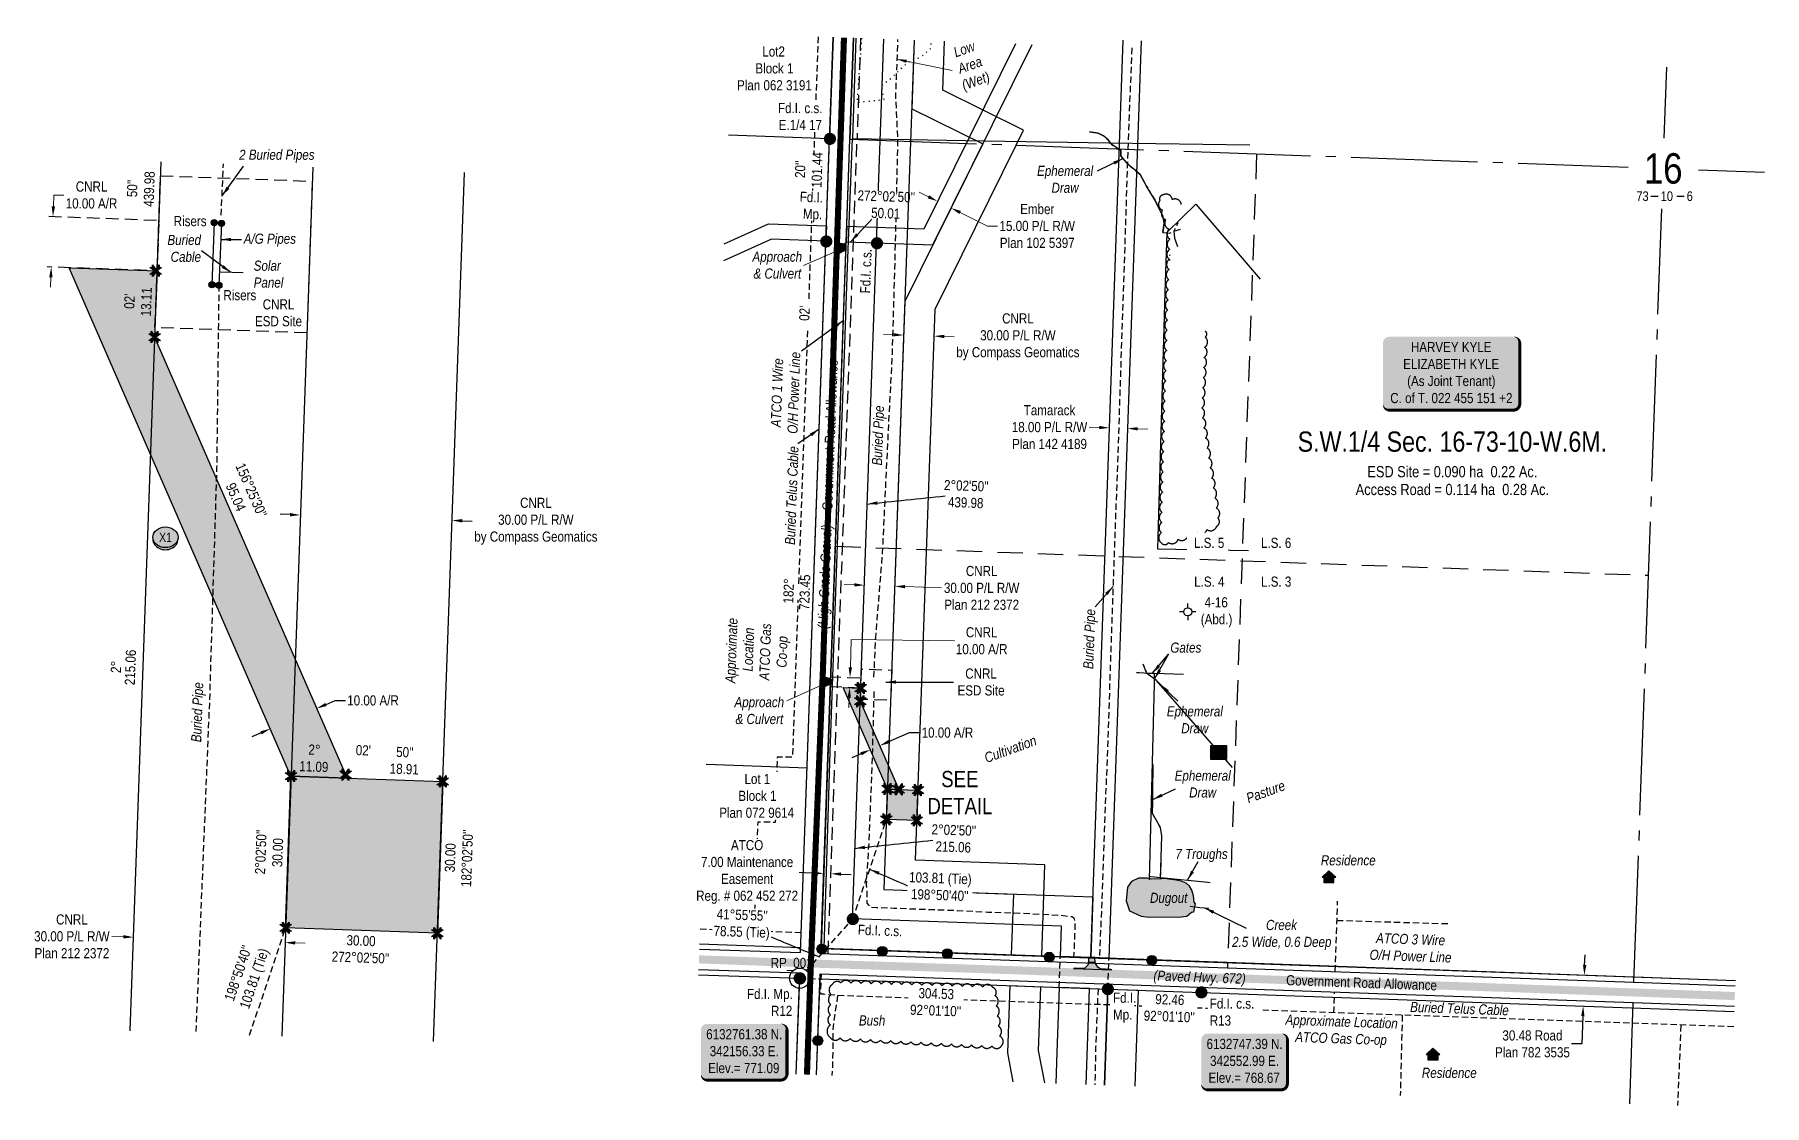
# Model space of a CAD drawing. Extents: x 341401 to 346470, y 6132623 to 6133941.
# Drawn here: x 341401 to 343109, y 6132636 to 6133693 of the extents above; entities that cross this region are included whole.
import ezdxf
from ezdxf.enums import TextEntityAlignment as Align

# ---------------------------------------------------------------- set-up
doc = ezdxf.new("R2010")
doc.units = 0
doc.header["$LTSCALE"] = 5
doc.header["$PDSIZE"] = 0.5
for name, pattern in [('0', [1, 1, 0]), ('foc-ACCESSROAD', [3.75, 2.5, -1.25]), ('foc-FLOWLINE', [3.75, 2.5, -1.25]), ('foc-LSD', [8, 5, -3]), ('foc-QUARTERLINE', [33, 25, -3, 2, -3]), ('foc-TIELINE', [1.875, 1.25, -0.625]), ('foc-TOPO', [1, 0.2, -0.8]), ('foc-TOPO-ephemeral', [6.25, 3.125, -0.625, 0.625, -0.625, 0.625, -0.625]), ('foc-TRAV', [1.875, 1.25, -0.625]), ('POWERLINE5', [7.8, 2.4, -0.6, 0.6, -0.6, 0.6, -0.6, 2.4]), ('UG_PIPE', [1.875, 1.25, -0.625])]:
    doc.linetypes.add(name, pattern=pattern)
doc.layers.get('Defpoints').update_dxf_attribs({"color": 9})
for name, color, linetype in [('10', 1, 'Continuous'), ('35', 37, 'Continuous'), ('9', 3, 'Continuous'), ('AS-CABLE', 224, 'foc-CABLE'), ('AS-FENCE', 48, 'foc-FENCE'), ('AS-OWNER', 7, 'Continuous'), ('AS-PIPE-AG', 44, 'Continuous'), ('AS-PIPE-UG', 44, 'UG_PIPE'), ('AS-PIPE-UG-T', 44, 'Continuous'), ('AS-POWER', 104, 'foc-POWER'), ('AS-POWER-EXISTING', 72, 'POWERLINE5'), ('AS-POWER-T', 104, 'Continuous'), ('AS-RESIDENCE', 14, 'Continuous'), ('AS-ROADS', 254, 'Continuous'), ('AS-SYMBOL', 7, 'Continuous'), ('AS-TELUS', 224, 'foc-TEL'), ('AS-UNDERLAY-H', 141, 'Continuous'), ('C-AR', 13, 'foc-ACCESSROAD'), ('C-RW', 13, 'Continuous'), ('C-SYMBOL', 7, 'Continuous'), ('C-WS', 13, 'foc-ACCESSROAD'), ('DETAIL-T', 7, 'Continuous'), ('F-EZE', 190, 'foc-FLOWLINE'), ('F-RW', 190, 'Continuous'), ('F-WS-S', 190, 'Continuous'), ('L-AREAREQUIRED', 7, 'Continuous'), ('L-BD', 7, 'Continuous'), ('L-BD1', 253, 'Continuous'), ('L-DETAIL-T', 3, 'Continuous'), ('L-MON', 1, 'Continuous'), ('L-QSEC', 8, 'foc-QUARTERLINE'), ('L-ROAD-T', 7, 'Continuous'), ('L-SEC', 7, 'Continuous'), ('L-SECLBL', 7, 'Continuous'), ('L-SECQ', 8, 'foc-QUARTERLINE'), ('L-SECTION-LSD', 7, 'foc-LSD'), ('L-TIE', 7, 'foc-TIELINE'), ('L-TIE-T', 7, 'Continuous'), ('L-TITLEDB', 4, 'Continuous'), ('L-TITLEDB-T', 4, 'Continuous'), ('L-TRAV', 7, 'foc-TRAV'), ('P-CROSSINGS', 250, 'Continuous'), ('P-PROPOSED', 10, 'Continuous'), ('P-PROPOSED-H', 21, 'Continuous'), ('P-TXT', 4, 'Continuous'), ('T-BUSH', 110, '0'), ('T-BUSH-T', 110, 'Continuous'), ('T-DRAW', 143, 'foc-TOPO-ephemeral'), ('T-LOW-AREA', 48, 'foc-TOPO'), ('T-WATER', 160, 'Continuous'), ('T-WATER-H', 133, 'Continuous'), ('T-WATER-T', 170, 'Continuous')]:
    doc.layers.add(name, color=color, linetype=linetype)
for name, color, linetype, lineweight in [('AS-GENERAL', 48, 'Continuous', 18), ('C-AR-T', 13, 'Continuous', 9), ('C-RW-T', 13, 'Continuous', 9), ('F-RW-T', 190, 'Continuous', 9), ('F-WS-T', 190, 'Continuous', 9), ('T-TEXT', 48, 'Continuous', 18)]:
    doc.layers.add(name, color=color, linetype=linetype, lineweight=lineweight)
doc.styles.add('100L', font='ARIALN.TTF', dxfattribs={"height": 11})
doc.styles.add('175L', font='ARIALN.TTF', dxfattribs={"height": 20})
doc.styles.add('80', font='ARIALN.TTF', dxfattribs={"height": 10})
doc.styles.add('80CG', font='ARIALN.TTF', dxfattribs={"height": 10})
doc.styles.add('80L', font='ARIALN.TTF', dxfattribs={"height": 10})
doc.styles.add('80LS', font='ARIALNI.TTF', dxfattribs={"height": 10})
doc.styles.add('Crossing', font='ARIALN.TTF', dxfattribs={"height": 10})
doc.styles.add('foc-LtypeFont', font='ARIALN.TTF', dxfattribs={"height": 7.35})
doc.styles.add('SIMPLEX', font='ARIALN.TTF')
doc.styles.add('TXT', font='ARIALN.TTF', dxfattribs={"height": 0.2})
doc.linetypes.add('foc-CABLE', pattern='A,2,-1,["C",foc-LtypeFont,S=0.2,R=0,X=-0.625,Y=-0.75],-1.24,8', length=12.24)
doc.linetypes.add('foc-FENCE', pattern='A,10,-1,["X",foc-LtypeFont,S=0.2,R=0,X=-0.625,Y=-0.75],-1.24', length=12.24)
doc.linetypes.add('foc-FENCE-NOLINE', pattern='A,0,-6,["X",foc-LtypeFont,S=0.2,R=0,X=-0.625,Y=-0.75],-6.24', length=12.24)
doc.linetypes.add('foc-POWER', pattern='A,6,-1,["P",foc-LtypeFont,S=0.2,R=0,X=-0.625,Y=-0.75],-1.24,4', length=12.24)
doc.linetypes.add('foc-POWER-NOLINE', pattern='A,0,-4,["P",foc-LtypeFont,S=0.2,R=0,X=-0.625,Y=-0.75],-8.24', length=12.24)
doc.linetypes.add('foc-TEL', pattern='A,2,-1,["T",foc-LtypeFont,S=0.2,R=0,X=-0.425,Y=-0.75],-1.24,8', length=12.24)
doc.linetypes.add('foc-TEL-NOLINE', pattern='A,0,-2,["T",foc-LtypeFont,S=0.2,R=0,X=-0.425,Y=-0.75],-10.24', length=12.24)
doc.linetypes.add('foc-TOPO-flowdirection-NOLINE', pattern='A,0,[">",foc-LtypeFont,S=0.3,R=0,X=0,Y=-0.945],-20,[">",foc-LtypeFont,S=0.3,R=0,X=0,Y=-0.945],0', length=20)
doc.dimstyles.new('Compass 5 000', dxfattribs={"dimscale": 5, "dimtxt": 9, "dimasz": 2, "dimexe": 0.2, "dimexo": 0.0625, "dimgap": 0.5, "dimtad": 0, "dimtih": 1, "dimtoh": 1, "dimzin": 0, "dimdsep": 46, "dimtxsty": '80CG', "dimcen": 0.1, "dimse1": 1, "dimse2": 1, "dimclrd": 256, "dimclrt": 256, "dimaunit": 1, "dimadec": 4, "dimazin": 0, "dimtfac": 0.06, "dimtofl": 0, "dimtmove": 0, "dimatfit": 1, "dimfxl": 0.2, "dimtolj": 1, "dimtzin": 0, "dimlwd": -1, "dimarcsym": 0})

msp = doc.modelspace()

# ---------------------------------------------------------------- texts
at = {"layer": '35', "color": 3, "style": '80'}
msp.add_attdef('RP_001', (342127.723, 6132771.517), 'RP', height=10, dxfattribs=at)
at = {"layer": 'AS-CABLE', "insert": (341532.139, 6133495.492), "char_height": 9.9956, "attachment_point": 1, "style": '80L'}
msp.add_mtext_dynamic_manual_height_columns('{\\fArial Narrow|b0|i1|c0|p34;Buried\\P Cable}', width=33.76242, gutter_width=50, heights=[0], dxfattribs=at)
at = {"layer": 'AS-FENCE', "char_height": 9.9978, "attachment_point": 1, "style": '80L'}
for s, width, insert in [('{\\fArial Narrow|b0|i1|c0|p34;Gates}', 12.33336, (342522.293, 6133092.911)), ('{\\fArial Narrow|b0|i1|c0|p34;7 Troughs}', 69.15284, (342527.345, 6132889.135))]:
    msp.add_mtext_dynamic_manual_height_columns(s, width=width, gutter_width=50, heights=[0], dxfattribs=dict(at, insert=insert))
at = {"layer": 'AS-PIPE-AG', "insert": (341607.49, 6133496.701), "char_height": 9.9956, "attachment_point": 1, "style": '80L'}
msp.add_mtext_dynamic_manual_height_columns('{\\fArial Narrow|b0|i1|c0|p34;A/G Pipes}', width=53.24296, gutter_width=50, heights=[0], dxfattribs=at)
at = {"layer": 'AS-PIPE-UG-T', "insert": (341602.896, 6133579.617), "char_height": 9.9956, "attachment_point": 1, "style": '80L'}
msp.add_mtext_dynamic_manual_height_columns('{\\fArial Narrow|b0|i1|c0|p34;2 Buried Pipes}', width=404.89984, gutter_width=49.989, heights=[0], dxfattribs=at)
at = {"layer": 'AS-PIPE-UG-T', "char_height": 9.9978, "attachment_point": 1, "style": '80L'}
for s, width, gutter_width, insert, rotation in [('{\\fArial Narrow|b0|i1|c0|p34;Buried Pipe}', 58.82442, 50, (342227.581, 6133268.013), 87.9819), ('{\\fArial Narrow|b0|i1|c0|p34;Buried Pipe}', 58.82442, 50, (342436.166, 6133066.965), 87.9819), ('\\pi29.75;{\\fArial Narrow|b0|i1|c0|p34;Approximate\\P\\pi38.65; Location\\P\\pi33.763;ATCO Gas \\P\\pi46.803;Co-op}', 123.51053, 49.989, (342081.713, 6133023.299), 87.962046), ('{\\fArial Narrow|b0|i1|c0|p34;Buried Pipe}', 58.82442, 50, (341555.421, 6132994.684), 87.9819), ('\\pi0.062152;{\\fArial Narrow|b0|i1|c0|p34;Approximate Location\\P\\pi10.247;ATCO Gas Co-op}', 110.63206, 49.989, (342636.224, 6132725.524), 358.001047)]:
    msp.add_mtext_dynamic_manual_height_columns(s, width=width, gutter_width=gutter_width, heights=[0], dxfattribs=dict(at, insert=insert, rotation=rotation))
at = {"layer": 'AS-POWER', "insert": (341617.295, 6133470.052), "char_height": 9.9956, "attachment_point": 1, "style": '80L'}
msp.add_mtext_dynamic_manual_height_columns('{\\fArial Narrow|b0|i1|c0|p34;Solar\\PPanel}', width=68.55982, gutter_width=50, heights=[0], dxfattribs=at)
at = {"layer": 'AS-POWER-T', "char_height": 9.9978, "attachment_point": 1, "style": '80L'}
for s, insert, rotation in [('\\pi6.4265;{\\fArial Narrow|b0|i1|c0|p34;ATCO 1 Wire \\P\\pi0.57511;O/H Power Line}', (342127.458, 6133299.279), 87.959566), ('\\pi6.4265;{\\fArial Narrow|b0|i1|c0|p34;ATCO 3 Wire\\P\\pi0.57511;O/H Power Line}', (342719.233, 6132806.364), 357.973906)]:
    msp.add_mtext_dynamic_manual_height_columns(s, width=80.65525, gutter_width=49.989, heights=[0], dxfattribs=dict(at, insert=insert, rotation=rotation))
at = {"layer": 'AS-RESIDENCE', "char_height": 9.9978, "attachment_point": 1, "style": '80L'}
for insert in [(342670.905, 6132882.831), (342770.607, 6132672.985)]:
    msp.add_mtext_dynamic_manual_height_columns('{\\fArial Narrow|b0|i1|c0|p34;Residence}', width=34.11404, gutter_width=49.989, heights=[0], dxfattribs=dict(at, insert=insert))
at = {"layer": 'AS-TELUS', "char_height": 9.9978, "attachment_point": 1, "style": 'TXT'}
for insert, rotation in [((342141.751, 6133189.58), 87.967148), ((342759.276, 6132738.125), 357.958867)]:
    msp.add_mtext_dynamic_manual_height_columns('{\\fArial Narrow|b0|i1|c0|p34;Buried Telus Cable}', width=97.21368, gutter_width=1, heights=[0], dxfattribs=dict(at, insert=insert, rotation=rotation))
at = {"layer": 'C-AR-T', "char_height": 9.9978, "attachment_point": 5, "style": '80CG'}
for s, insert in [('\\A1;CNRL\\PESD Site', (341641.787, 6133418.459)), ('\\A1;CNRL\\P10.00 A/R', (342336.01, 6133094.614)), ('\\A1;CNRL\\PESD Site', (342335.411, 6133053.863))]:
    msp.add_mtext(s, dxfattribs=dict(at, insert=insert))
at = {"layer": 'C-SYMBOL', "color": 3, "style": '175L'}
msp.add_text('S.W.1/4 Sec. 16-73-10-W.6M.', height=19.9956, dxfattribs=at).set_placement((342800.752, 6133275.318), align=Align.BOTTOM_CENTER)
at = {"layer": 'L-AREAREQUIRED', "color": 5, "style": '100L'}
for s, p in [('ESD Site = 0.090 ha  0.22 Ac.', (342800.752, 6133252.823)), ('Access Road = 0.114 ha  0.28 Ac.', (342800.752, 6133235.224))]:
    msp.add_text(s, height=10.99758, dxfattribs=at).set_placement(p, align=Align.BOTTOM_CENTER)
at = {"layer": 'L-BD', "style": '80L'}
for s, rotation, p in [('182°', 87.9596, (342145.415, 6133143.867)), ('215.06', 87.9528, (341495.503, 6133068.317)), ('2°', 87.9528, (341481.268, 6133068.826))]:
    msp.add_text(s, height=9.9956, rotation=rotation, dxfattribs=at).set_placement(p, align=Align.MIDDLE)
at = {"layer": 'L-BD', "attachment_point": 2, "style": '80L'}
for s, insert, char_height, width, rotation in [("50''\\P439.98", (341492.411, 6133541.495), 9.9956, 26.07431, 87.9806), ("02'\\P13.11 ", (341489.637, 6133430.123), 9.9978, 25.96226, 87.9583), ("156{\\fArial|b0|i0|c0|p34;°}25'30'' 95.04", (341619.55, 6133245.287), 9.9978, 39.70505, 293.5754), ("2°02'50''\\P439.98", (342321.029, 6133252.743), 9.9956, 26.07431, 357.9806), ("2°02'50''\\P215.06", (342308.712, 6132912.709), 9.9956, 26.07431, 357.9806)]:
    msp.add_mtext(s, dxfattribs=dict(at, insert=insert, char_height=char_height, width=width, rotation=rotation))
at = {"layer": 'L-BD1', "char_height": 9.9934, "attachment_point": 2, "style": '80L'}
for s, insert, width, rotation in [('2°\\P11.09', (341677.473, 6132992.018), 23.40994, 357.9576), ("02'", (341725.756, 6132991.453), 23.40994, 357.9576), ("50''\\P18.91", (341766.709, 6132989.663), 23.40994, 357.9576), ("2°02'50''\\P30.00", (341619.284, 6132886.219), 23.40994, 87.9576), ("30.00 182°02'50''", (341806.269, 6132880.567), 25.8379, 87.9576), ("30.00 272°02'50''", (341723.486, 6132803.485), 25.8379, 357.9576)]:
    msp.add_mtext(s, dxfattribs=dict(at, insert=insert, width=width, rotation=rotation))
at = {"layer": 'L-DETAIL-T', "insert": (342283.193, 6132966.058), "char_height": 15.99648, "width": 60.69325, "attachment_point": 1, "style": '80CG', "bg_fill": 3, "box_fill_scale": 1, "bg_fill_color": 256, "bg_fill_transparency": 0}
msp.add_mtext('\\pi12.921;SEE\\P\\pi-0.69702;DETAIL', dxfattribs=at)
at = {"layer": 'L-MON', "char_height": 9.9934, "attachment_point": 1, "style": '80L'}
for insert, rotation in [((342215.855, 6133436.819), 87.9583), ((342212.905, 6132814.333), 357.9806)]:
    msp.add_mtext_dynamic_manual_height_columns('\\pi1.0706;Fd.I. c.s.', width=43.0415, gutter_width=50, heights=[0], dxfattribs=dict(at, insert=insert, rotation=rotation))
at = {"layer": 'L-MON', "insert": (342103.223, 6132750.874), "char_height": 9.9978, "attachment_point": 1, "style": '80L'}
msp.add_mtext_dynamic_manual_height_columns('\\pi1.0713;Fd.I. Mp.\\P\\pi24.811;R12', width=44.3292, gutter_width=50, heights=[0], dxfattribs=at)
at = {"layer": 'L-ROAD-T', "style": '80L'}
for rotation, p in [(87.891676, (342186.272, 6133297.75)), (357.971317, (342711.065, 6132756.907))]:
    msp.add_text('Government Road Allowance', height=9.9978, rotation=rotation, dxfattribs=at).set_placement(p, align=Align.MIDDLE_CENTER)
at = {"layer": 'L-TITLEDB', "insert": (342093.197, 6133698.225), "char_height": 9.9978, "attachment_point": 1, "style": '80L'}
msp.add_mtext_dynamic_manual_height_columns('\\P\\pi26.272;Lot2\\P\\pi19.408;Block 1\\P\\pi1.2673;Plan 062 3191', width=73.41264, gutter_width=49.989, heights=[0], dxfattribs=at)
at = {"layer": 'T-TEXT', "style": '80LS'}
msp.add_text('Pasture', height=9.9978, rotation=20, dxfattribs=at).set_placement((342616.334, 6132945.529), align=Align.MIDDLE_CENTER)
at = {"layer": 'T-TEXT', "insert": (342317.018, 6133683.637), "char_height": 9.9978, "width": 24.07151, "attachment_point": 2, "rotation": 20, "style": '80LS'}
msp.add_mtext('Low \\PArea\\P(Wet)', dxfattribs=at)
at = {"layer": 'T-TEXT', "attachment_point": 1, "style": '80L'}
for s, width, gutter_width, insert, char_height in [('Risers', 22.72123, 50, (341538.304, 6133514.076), 9.9956), ('\\pi3.3041;{\\fArial Narrow|b0|i1|c0|p34;Approach\\P\\pi4.3543;& Culvert}', 55.3491, 49.989, (342106.394, 6133478.951), 9.9978), ('Risers', 22.72123, 50, (341587.403, 6133440.909), 9.9956), ('\\pi3.3041;{\\fArial Narrow|b0|i1|c0|p34;Approach\\P\\pi4.3543;& Culvert}', 55.3491, 49.989, (342088.655, 6133039.058), 9.9978)]:
    msp.add_mtext_dynamic_manual_height_columns(s, width=width, gutter_width=gutter_width, heights=[0], dxfattribs=dict(at, insert=insert, char_height=char_height))
at = {"layer": 'T-WATER-T', "attachment_point": 1, "style": '80L'}
for s, width, insert, char_height in [('\\pi0.33234;{\\fArial Narrow|b0|i1|c0|p34;Ephemeral \\P\\pi14.596;Draw}', 55.97995, (342390.376, 6133563.655), 9.9978), ('\\pi0.33234;{\\fArial Narrow|b0|i1|c0|p34;Ephemeral \\P\\pi14.596;Draw}', 55.97995, (342518.462, 6133029.936), 9.9978), ('\\pi0.33234;{\\fArial Narrow|b0|i1|c0|p34;Ephemeral \\P\\pi14.596;Draw}', 55.97995, (342526.253, 6132966.467), 9.9978), ('\\pi0.33436;{\\fArial Narrow|b0|i1|c0|p34;Dugout}', 37.48063, (342501.88, 6132845.79), 9.9956), ('\\pi33.907;{\\fArial Narrow|b0|i1|c0|p34;Creek\\P\\pi0.39834;2.5 Wide, 0.6 Deep}', 97.93083, (342582.893, 6132818.957), 9.9978)]:
    msp.add_mtext_dynamic_manual_height_columns(s, width=width, gutter_width=50, heights=[0], dxfattribs=dict(at, insert=insert, char_height=char_height))

# ---------------------------------------------------------------- blocks, each defined once
blk = doc.blocks.new('RISER')
h = blk.add_hatch(color=255)
h.dxf.hatch_style = 1
edge = h.paths.add_edge_path()
edge.add_arc((0, 0), 0.7, 0, 360)
blk.add_hatch(color=48).paths.add_polyline_path([(0.58, -0.15), (-0.58, -0.15, 0.774597)])
at = {"color": 48}
blk.add_line((-0.58, -0.15), (0.58, -0.15), dxfattribs=at)
blk.add_circle((0, 0), 0.6, dxfattribs=at)
blk = doc.blocks.new('*D478')
at = {"layer": 'C-AR-T', "transparency": 16777216}
for p, q in [((341419.5, 6133523.6), (341419.9, 6133534.8)), ((341419.9, 6133534.8), (341429.9, 6133534.8)), ((341417, 6133453.7), (341416.7, 6133443.7))]:
    blk.add_line(p, q, dxfattribs=at)
for points in [[(341417.8, 6133523.7), (341421.2, 6133523.6), (341419.1, 6133513.6)], [(341415.4, 6133453.7), (341418.7, 6133453.6), (341417.4, 6133463.7)]]:
    blk.add_solid(points, dxfattribs=at)
at = {"layer": 'Defpoints', "color": 0, "transparency": 16777216}
for p in [(341489.5, 6133511.2), (341417.4, 6133463.7), (341487.7, 6133461.2)]:
    blk.add_point(p, dxfattribs=at)
at = {"layer": 'C-AR-T', "transparency": 16777216, "insert": (341457.2, 6133534.8), "char_height": 10, "attachment_point": 5, "style": '80CG'}
blk.add_mtext('\\A1;CNRL\\P10.00 A/R', dxfattribs=at)
blk = doc.blocks.new('TEMP')
h = blk.add_hatch(color=255)
h.dxf.hatch_style = 1
h.paths.add_polyline_path([(0, 0.25), (-0.67, 1.15), (-0.67, 0.67), (-1.15, 0.67), (-0.25, 0), (-1.15, -0.67), (-0.67, -0.67), (-0.67, -1.15), (0, -0.25), (0.67, -1.15), (0.67, -0.67), (1.15, -0.67), (0.25, 0), (1.15, 0.67), (0.67, 0.67), (0.67, 1.15)])
h.paths.add_polyline_path([(0.57, 0.85), (0.57, 0.57), (0.85, 0.57), (0.08, 0), (0.85, -0.57), (0.57, -0.57), (0.57, -0.85), (0, -0.08), (-0.57, -0.85), (-0.57, -0.57), (-0.85, -0.57), (-0.08, 0), (-0.85, 0.57), (-0.57, 0.57), (-0.57, 0.85), (0, 0.08)], flags=16)
h = blk.add_hatch(color=1)
h.dxf.hatch_style = 1
h.paths.add_polyline_path([(0, 0.08), (-0.57, 0.85), (-0.57, 0.57), (-0.85, 0.57), (-0.08, 0), (-0.85, -0.57), (-0.57, -0.57), (-0.57, -0.85), (0, -0.08), (0.57, -0.85), (0.57, -0.57), (0.85, -0.57), (0.08, 0), (0.85, 0.57), (0.57, 0.57), (0.57, 0.85)])
at = {"color": 1}
for p, q in [((-0.08, 0), (0.08, 0)), ((0, 0.08), (0, -0.08))]:
    blk.add_line(p, q, dxfattribs=at)
at = {"color": 255, "flags": 128}
blk.add_lwpolyline([(-0.25, 0), (-1.15, 0.67), (-0.67, 0.67), (-0.67, 1.15), (0, 0.25), (0.67, 1.15), (0.67, 0.67), (1.15, 0.67), (0.25, 0), (1.15, -0.67), (0.67, -0.67), (0.67, -1.15), (0, -0.25), (-0.67, -1.15), (-0.67, -0.67), (-1.15, -0.67)], close=True, dxfattribs=at)
at = {"color": 1, "flags": 128}
blk.add_lwpolyline([(-0.08, 0), (-0.85, 0.57), (-0.57, 0.57), (-0.57, 0.85), (0, 0.08), (0.57, 0.85), (0.57, 0.57), (0.85, 0.57), (0.08, 0), (0.85, -0.57), (0.57, -0.57), (0.57, -0.85), (0, -0.08), (-0.57, -0.85), (-0.57, -0.57), (-0.85, -0.57)], close=True, dxfattribs=at)
blk = doc.blocks.new('*D482')
at = {"layer": 'C-RW', "transparency": 16777216}
for p, q in [((341653.3, 6133219.2), (341643.3, 6133219.5)), ((341823.1, 6133213.1), (341833.1, 6133212.7))]:
    blk.add_line(p, q, dxfattribs=at)
for points in [[(341653.3, 6133220.8), (341653.2, 6133217.5), (341663.3, 6133218.8)], [(341823.2, 6133214.8), (341823.1, 6133211.4), (341813.2, 6133213.5)]]:
    blk.add_solid(points, dxfattribs=at)
at = {"layer": 'Defpoints', "color": 0, "transparency": 16777216}
for p in [(341666.5, 6133308.3), (341816.3, 6133303), (341813.2, 6133213.5)]:
    blk.add_point(p, dxfattribs=at)
at = {"layer": 'C-RW', "transparency": 16777216, "insert": (341895.9, 6133212.7), "char_height": 10, "attachment_point": 5, "style": '80CG'}
blk.add_mtext('\\A1;CNRL\\P30.00 P/L R/W\\Pby Compass Geomatics', dxfattribs=at)
blk = doc.blocks.new('*D484')
at = {"layer": 'Defpoints', "color": 0, "transparency": 16777216}
for p in [(341679.5, 6133027.7), (341679.6, 6133027.6), (341633.8, 6133007.6)]:
    blk.add_point(p, dxfattribs=at)
at = {"layer": 'P-TXT', "transparency": 16777216}
for p, q in [((341688.7, 6133031.7), (341697.8, 6133035.7)), ((341697.8, 6133035.7), (341707.8, 6133035.7)), ((341624.5, 6133003.7), (341615.4, 6132999.7))]:
    blk.add_line(p, q, dxfattribs=at)
for points in [[(341688, 6133033.3), (341689.3, 6133030.2), (341679.5, 6133027.7)], [(341623.9, 6133005.3), (341625.2, 6133002.2), (341633.7, 6133007.7)]]:
    blk.add_solid(points, dxfattribs=at)
at = {"layer": 'P-TXT', "transparency": 16777216, "insert": (341735.1, 6133035.7), "char_height": 10, "attachment_point": 5, "style": '80CG'}
blk.add_mtext('\\A1;10.00 A/R', dxfattribs=at)
blk = doc.blocks.new('xing2')
h = blk.add_hatch(color=50)
h.dxf.hatch_style = 1
edge = h.paths.add_edge_path()
edge.add_ellipse((0, 0), major_axis=(-12.5, 0), ratio=0.816297, start_angle=0, end_angle=360)
h = blk.add_hatch(color=250)
h.dxf.hatch_style = 1
edge = h.paths.add_edge_path()
edge.add_ellipse((0, -2), major_axis=(-12.5, 0), ratio=0.816297, start_angle=0, end_angle=180)
edge.add_line((12.5, -2), (12.5, 0))
edge.add_ellipse((0, 0), major_axis=(-12.5, 0), ratio=0.816297, start_angle=0, end_angle=180, ccw=False)
edge.add_line((-12.5, 0), (-12.5, -2))
at = {"color": 250}
blk.add_ellipse((0, 0), major_axis=(-12.5, 0), ratio=0.816297, dxfattribs=at)
blk.add_ellipse((0, -2), major_axis=(-12.5, 0), ratio=0.816297, start_param=0, end_param=3.141593, dxfattribs=at)
at = {"color": 250, "style": 'Crossing'}
blk.add_attdef('CROSSING', text='', height=9, dxfattribs=at).set_placement((0.1, 0), align=Align.MIDDLE_CENTER)
at = {"color": 250, "style": 'Crossing', "flags": 1}
for tag, p in [('OWNER', (0.1, -12.5)), ('DESCRIPTION', (0.1, -25.8)), ('LOCATION', (0.1, -39.3)), ('DWG_REF', (0.1, -52.8))]:
    blk.add_attdef(tag, text='', height=9, dxfattribs=at).set_placement(p, align=Align.MIDDLE_CENTER)
blk = doc.blocks.new('*D486')
at = {"layer": 'C-RW-T', "transparency": 16777216}
for p, q in [((341488.6, 6132802.3), (341477.3, 6132802.7)), ((341658.2, 6132796.3), (341668.2, 6132795.9))]:
    blk.add_line(p, q, dxfattribs=at)
for points in [[(341488.6, 6132804), (341488.5, 6132800.6), (341498.6, 6132801.9)], [(341658.3, 6132797.9), (341658.1, 6132794.6), (341648.2, 6132796.6)]]:
    blk.add_solid(points, dxfattribs=at)
at = {"layer": 'Defpoints', "color": 0, "transparency": 16777216}
for p in [(341498.6, 6132801.9), (341497.8, 6132782), (341647.5, 6132776.7)]:
    blk.add_point(p, dxfattribs=at)
at = {"layer": 'C-RW-T', "transparency": 16777216, "insert": (341437.8, 6132802.7), "char_height": 10, "attachment_point": 5, "style": '80CG'}
blk.add_mtext('\\A1;CNRL\\P30.00 P/L R/W\\PPlan 212 2372', dxfattribs=at)
blk = doc.blocks.new('L-SECLBL')
at = {"layer": '9', "color": 7}
for p, q in [((-5.1, -27.8), (-12.3, -27.8)), ((20.7, -27.8), (13.5, -27.8))]:
    blk.add_line(p, q, dxfattribs=at)
at = {"layer": '10', "color": 2, "style": 'SIMPLEX'}
blk.add_attdef('SEC', text='', height=30, dxfattribs=at).set_placement((0, 0), align=Align.MIDDLE)
at = {"layer": '10', "color": 5, "style": '80L'}
blk.add_attdef('TWP', text='', height=9.5, dxfattribs=at).set_placement((-14.4, -27.4), align=Align.MIDDLE_RIGHT)
blk.add_attdef('RGE', text='', height=9.5, dxfattribs=at).set_placement((3.6, -27.4), align=Align.MIDDLE_CENTER)
blk.add_attdef('MER', text='', height=9.5, dxfattribs=at).set_placement((23.2, -27.4), align=Align.MIDDLE_LEFT)
blk = doc.blocks.new('POWERPOLE')
h = blk.add_hatch(color=255)
edge = h.paths.add_edge_path()
edge.add_arc((0, 0), 0.96, 0, 360)
at = {"linetype": 'Continuous'}
for p, q in [((0.68, -0.68), (-0.68, 0.68)), ((-0.68, -0.68), (0.68, 0.68))]:
    blk.add_line(p, q, dxfattribs=at)
blk.add_circle((0, 0), 0.96, dxfattribs=at)
blk = doc.blocks.new('*D434')
at = {"layer": 'Defpoints', "color": 0, "transparency": 16777216}
for p in [(342355, 6133655), (342368.4, 6133648.3), (342305.8, 6133522)]:
    blk.add_point(p, dxfattribs=at)
at = {"layer": 'F-RW-T', "transparency": 16777216}
for p, q in [((342283.4, 6133533.1), (342274.4, 6133537.6)), ((342314.8, 6133517.6), (342341.8, 6133504.2)), ((342341.8, 6133504.2), (342351.8, 6133504.2))]:
    blk.add_line(p, q, dxfattribs=at)
for points in [[(342284.1, 6133534.6), (342282.7, 6133531.6), (342292.4, 6133528.7)], [(342315.5, 6133519.1), (342314, 6133516.1), (342305.8, 6133522)]]:
    blk.add_solid(points, dxfattribs=at)
at = {"layer": 'F-RW-T', "transparency": 16777216, "insert": (342390.9, 6133504.2), "char_height": 10, "attachment_point": 5, "style": '80CG'}
blk.add_mtext('\\A1;Ember\\P15.00 P/L R/W\\PPlan 102 5397', dxfattribs=at)
blk = doc.blocks.new('*U433')
h = blk.add_hatch(color=59)
edge = h.paths.add_edge_path()
edge.add_line((-61.5, -37), (61.5, -37))
edge.add_arc((61.5, -31), 6, 270, 360)
edge.add_line((67.5, -31), (67.5, 29.5))
edge.add_arc((61.5, 29.5), 6, 0, 90)
edge.add_line((61.5, 35.5), (-61.5, 35.5))
edge.add_arc((-61.5, 29.5), 6, 90, 180)
edge.add_line((-67.5, 29.5), (-67.5, -31))
edge.add_arc((-61.5, -31), 6, 180, 270)
at = {"color": 1, "flags": 128}
blk.add_lwpolyline([(-61.5, -37, 3, 3, 0), (61.5, -37, 3, 3, 0.414214), (67.5, -31, 3, 3, 0), (67.5, 29.5, 3, 0, 0.414214), (61.5, 35.5, 0, 0, 0), (-61.5, 35.5, 0, 0, 0.414214), (-67.5, 29.5, 0, 0, 0), (-67.5, -31, 0, 3, 0.414214)], format="xyseb", close=True, dxfattribs=at)
blk.add_lwpolyline([(-36.9, -26.4, 0, 7.5, 0), (0, 0, 0, 0, 0)], format="xyseb", dxfattribs=at)
at = {"color": 1, "style": '80'}
blk.add_attdef('ENTER_TEXT_001', (-36, -5), '', height=10, dxfattribs=at)
blk = doc.blocks.new('Gabd')
for p, q in [((-0.81, 0), (-1.62, 0)), ((0, 0.81), (0, 1.62)), ((1.62, 0), (0.81, 0)), ((0, -0.81), (0, -1.62))]:
    blk.add_line(p, q)
blk.add_circle((0, 0), 0.8)
blk = doc.blocks.new('*D436')
at = {"layer": 'C-RW-T', "transparency": 16777216}
for p, q in [((342210.3, 6133149.9), (342200.3, 6133150.2)), ((342260.2, 6133148.1), (342296.5, 6133146.8))]:
    blk.add_line(p, q, dxfattribs=at)
for points in [[(342210.3, 6133151.5), (342210.2, 6133148.2), (342220.3, 6133149.5)], [(342260.3, 6133149.7), (342260.2, 6133146.4), (342250.2, 6133148.4)]]:
    blk.add_solid(points, dxfattribs=at)
at = {"layer": 'Defpoints', "color": 0, "transparency": 16777216}
for p in [(342250.2, 6133148.4), (342219.6, 6133132.1), (342249.6, 6133131.1)]:
    blk.add_point(p, dxfattribs=at)
at = {"layer": 'C-RW-T', "transparency": 16777216, "insert": (342336, 6133146.8), "char_height": 10, "attachment_point": 5, "style": '80CG'}
blk.add_mtext('\\A1;CNRL\\P30.00 P/L R/W\\PPlan 212 2372', dxfattribs=at)
blk = doc.blocks.new('res_occ')
for points in [[(0.1, 0.89), (-1.26, -0.37), (1.46, -0.37)], [(-0.9, -1.43), (1.1, -1.43), (1.1, -0.37), (-0.9, -0.37)]]:
    blk.add_hatch(color=14).paths.add_polyline_path(points)
at = {"color": 14}
for points in [[(0.1, 0.89), (-1.26, -0.37), (1.46, -0.37)], [(-0.9, -1.43), (1.1, -1.43), (1.1, -0.37), (-0.9, -0.37)]]:
    blk.add_lwpolyline(points, close=True, dxfattribs=at)
blk = doc.blocks.new('fdia')
at = {"color": 255, "const_width": 1}
blk.add_lwpolyline([(-0.5, 0, 1), (0.5, 0, 1)], format="xyb", close=True, dxfattribs=at)
blk = doc.blocks.new('Fdiaa')
blk.add_blockref('fdia', (0, 0))
blk = doc.blocks.new('fdib')
at = {"color": 1, "const_width": 1.6}
blk.add_lwpolyline([(-0.4, 0, 1), (0.4, 0, 1)], format="xyb", close=True, dxfattribs=at)
at = {"color": 1}
blk.add_circle((0, 0), 0.8, dxfattribs=at)
blk = doc.blocks.new('Fdibb')
blk.add_blockref('fdib', (0, 0))
blk = doc.blocks.new('fdicc')
for name in ['Fdibb', 'Fdiaa']:
    blk.add_blockref(name, (0, 0))
blk = doc.blocks.new('FDI')
blk.add_blockref('fdicc', (0, 0))
blk = doc.blocks.new('*D437')
at = {"layer": 'Defpoints', "color": 0, "transparency": 16777216}
for p in [(342480.1, 6133304.3), (342460.9, 6133271.2), (342478.9, 6133270.6)]:
    blk.add_point(p, dxfattribs=at)
at = {"layer": 'F-RW-T', "transparency": 16777216}
for p, q in [((342452.1, 6133305.3), (342442.1, 6133305.6)), ((342490.1, 6133303.9), (342500.1, 6133303.6))]:
    blk.add_line(p, q, dxfattribs=at)
for points in [[(342452.2, 6133306.9), (342452, 6133303.6), (342462.1, 6133304.9)], [(342490.1, 6133305.6), (342490, 6133302.3), (342480.1, 6133304.3)]]:
    blk.add_solid(points, dxfattribs=at)
at = {"layer": 'F-RW-T', "transparency": 16777216, "insert": (342403, 6133305.6), "char_height": 10, "attachment_point": 5, "style": '80CG'}
blk.add_mtext('\\A1;Tamarack\\P18.00 P/L R/W\\PPlan 142 4189', dxfattribs=at)
blk = doc.blocks.new('*D438')
at = {"layer": 'C-RW-T', "transparency": 16777216}
for p, q in [((342249.1, 6133396.9), (342239.1, 6133397.2)), ((342299, 6133395.1), (342309, 6133394.8))]:
    blk.add_line(p, q, dxfattribs=at)
for points in [[(342249.1, 6133398.5), (342249, 6133395.2), (342259.1, 6133396.5)], [(342299.1, 6133396.8), (342299, 6133393.5), (342289, 6133395.5)]]:
    blk.add_solid(points, dxfattribs=at)
at = {"layer": 'Defpoints', "color": 0, "transparency": 16777216}
for p in [(342260.2, 6133427.3), (342290.1, 6133426.2), (342289, 6133395.5)]:
    blk.add_point(p, dxfattribs=at)
at = {"layer": 'C-RW-T', "transparency": 16777216, "insert": (342371.8, 6133394.8), "char_height": 10, "attachment_point": 5, "style": '80CG', "bg_fill": 3, "box_fill_scale": 1.1, "bg_fill_color": 256, "bg_fill_true_color": 13158600, "bg_fill_transparency": 0}
blk.add_mtext('\\A1;CNRL\\P30.00 P/L R/W\\Pby Compass Geomatics', dxfattribs=at)
blk = doc.blocks.new('*D439')
at = {"layer": 'Defpoints', "color": 0, "transparency": 16777216}
for p in [(342920.9, 6132764.8), (342919.9, 6132734.3), (342929.9, 6132734)]:
    blk.add_point(p, dxfattribs=at)
at = {"layer": 'L-TITLEDB-T', "transparency": 16777216}
for p, q in [((342931.3, 6132774.4), (342931.7, 6132784.4)), ((342929.5, 6132724), (342928.5, 6132696.5)), ((342928.5, 6132696.5), (342918.5, 6132696.5))]:
    blk.add_line(p, q, dxfattribs=at)
for points in [[(342929.7, 6132774.5), (342933, 6132774.3), (342931, 6132764.4)], [(342927.9, 6132724), (342931.2, 6132723.9), (342929.9, 6132734)]]:
    blk.add_solid(points, dxfattribs=at)
at = {"layer": 'L-TITLEDB-T', "transparency": 16777216, "insert": (342879.8, 6132696.5), "char_height": 10, "attachment_point": 5, "style": '80CG'}
blk.add_mtext('\\A1;30.48 Road\\PPlan 782 3535', dxfattribs=at)
blk = doc.blocks.new('*U451')
h = blk.add_hatch(color=254)
edge = h.paths.add_edge_path()
edge.add_line((-36.5, -28.5), (36.5, -28.5))
edge.add_arc((36.5, -22.5), 6, 270, 360)
edge.add_line((42.5, -22.5), (42.5, 21))
edge.add_arc((36.5, 21), 6, 0, 90)
edge.add_line((36.5, 27), (-36.5, 27))
edge.add_arc((-36.5, 21), 6, 90, 180)
edge.add_line((-42.5, 21), (-42.5, -22.5))
edge.add_arc((-36.5, -22.5), 6, 180, 270)
at = {"color": 1, "flags": 128}
blk.add_lwpolyline([(-36.5, -28.5, 3, 3, 0), (36.5, -28.5, 3, 3, 0.414214), (42.5, -22.5, 3, 3, 0), (42.5, 21, 3, 0, 0.414214), (36.5, 27, 0, 0, 0), (-36.5, 27, 0, 0, 0.414214), (-42.5, 21, 0, 0, 0), (-42.5, -22.5, 0, 3, 0.414214)], format="xyseb", close=True, dxfattribs=at)
blk.add_lwpolyline([(-33.1, -17.4, 0, 10, 0), (0, 0, 5, 5, 0)], format="xyseb", dxfattribs=at)
at = {"color": 1, "style": '80'}
blk.add_attdef('ENTER_TEXT_001', (-36, -5), '', height=10, dxfattribs=at)
blk = doc.blocks.new('*D483')
at = {"layer": 'Defpoints', "color": 0, "transparency": 16777216}
for p in [(342231.4, 6133000.1), (342222.2, 6132996.1), (342235.3, 6132991)]:
    blk.add_point(p, dxfattribs=at)
at = {"layer": 'P-TXT', "transparency": 16777216}
for p, q in [((342244.5, 6132995), (342264.9, 6133003.9)), ((342264.9, 6133003.9), (342274.9, 6133003.9)), ((342217, 6132983), (342207.8, 6132979))]:
    blk.add_line(p, q, dxfattribs=at)
for points in [[(342216.3, 6132984.6), (342217.6, 6132981.5), (342226.1, 6132987)], [(342243.8, 6132996.6), (342245.1, 6132993.5), (342235.3, 6132991)]]:
    blk.add_solid(points, dxfattribs=at)
at = {"layer": 'P-TXT', "transparency": 16777216, "insert": (342302.2, 6133003.9), "char_height": 10, "attachment_point": 5, "style": '80CG'}
blk.add_mtext('\\A1;10.00 A/R', dxfattribs=at)

# ---------------------------------------------------------------- dimensions: what is measured, and where the dimension line sits
at = {"layer": 'C-AR-T'}
dim = msp.add_linear_dim(base=(341417.384, 6133463.672), p1=(341489.51, 6133511.166), p2=(341487.749, 6133461.192), angle=267.981999, text='CNRL\\P10.00 A/R', dimstyle='Compass 5 000', dxfattribs=at)
dim.commit()
dim.dimension.update_dxf_attribs({"geometry": '*D478', "text_midpoint": (341457.173, 6133534.837), "dimtype": 161})
at = {"layer": 'C-RW'}
dim = msp.add_linear_dim(base=(341813.151, 6133213.458), p1=(341666.475, 6133308.335), p2=(341816.346, 6133302.987), angle=357.956255, text='CNRL\\P30.00 P/L R/W\\Pby Compass Geomatics', dimstyle='Compass 5 000', dxfattribs=at)
dim.commit()
dim.dimension.update_dxf_attribs({"geometry": '*D482', "text_midpoint": (341895.86, 6133212.745), "dimtype": 161})
at = {"layer": 'C-RW-T'}
dim = msp.add_linear_dim(base=(342250.229, 6133148.44), p1=(342219.636, 6133132.147), p2=(342249.61, 6133131.078), angle=357.9583, text='CNRL\\P30.00 P/L R/W\\PPlan 212 2372', dimstyle='Compass 5 000', dxfattribs=at)
dim.commit()
dim.dimension.update_dxf_attribs({"geometry": '*D436', "text_midpoint": (342336.009, 6133146.789), "dimtype": 161})
at = {"layer": 'L-TITLEDB-T'}
dim = msp.add_linear_dim(base=(342929.884, 6132733.956), p1=(342920.945, 6132764.767), p2=(342919.859, 6132734.313), angle=267.958867, text='30.48 Road\\PPlan 782 3535', dimstyle='Compass 5 000', dxfattribs=at)
dim.commit()
dim.dimension.update_dxf_attribs({"geometry": '*D439', "text_midpoint": (342879.781, 6132696.514), "dimtype": 161})
at = {"layer": 'P-TXT'}
dim = msp.add_aligned_dim(p1=(341633.753, 6133007.579), p2=(341679.569, 6133027.572), distance=0.172, text='10.00 A/R', dimstyle='Compass 5 000', dxfattribs=at)
dim.commit()
dim.dimension.update_dxf_attribs({"geometry": '*D484', "text_midpoint": (341735.113, 6133035.729)})
dim = msp.add_linear_dim(base=(342235.309, 6132991.03), p1=(342222.197, 6132996.081), p2=(342231.36, 6133000.08), angle=23.575423, text='10.00 A/R', dimstyle='Compass 5 000', dxfattribs=at)
dim.commit()
dim.dimension.update_dxf_attribs({"geometry": '*D483', "text_midpoint": (342302.174, 6133003.939), "dimtype": 161})

# ---------------------------------------------------------------- hatches: boundary and pattern name
at = {"layer": 'AS-ROADS'}
h = msp.add_hatch(color=256, dxfattribs=at)
h.dxf.hatch_style = 1
h.paths.add_polyline_path([(342193.205, 6133488.091), (342200.171, 6133486.573), (342202.058, 6133486.576), (342201.934, 6133479.34), (342200.097, 6133479.681), (342192.796, 6133475.658)])
h = msp.add_hatch(color=256, dxfattribs=at)
h.dxf.hatch_style = 1
h.paths.add_polyline_path([(342181.852, 6133058.855), (342185.101, 6133057.58), (342187.627, 6133056.346), (342187.705, 6133051.684), (342184.547, 6133050.984), (342181.512, 6133049.577)])
h = msp.add_hatch(color=256, dxfattribs=at)
h.dxf.hatch_style = 1
h.paths.add_polyline_path([(342428.568, 6132771.289), (342426.794, 6132770.867), (342464.626, 6132769.522), (342463.601, 6132769.962), (342452.884, 6132770.545), (342450.76, 6132772.314), (342448.167, 6132776.486), (342447.713, 6132782.109), (342441.452, 6132781.828), (342441.566, 6132777.232), (342440.839, 6132774.244), (342437.512, 6132770.882)])
at = {"layer": 'AS-UNDERLAY-H'}
h = msp.add_hatch(color=256, dxfattribs=at)
h.dxf.hatch_style = 1
h.paths.add_polyline_path([(342562.422, 6132991.299), (342577.798, 6132991.299), (342577.798, 6132977.549), (342562.422, 6132977.549)])
at = {"layer": 'P-PROPOSED-H'}
h = msp.add_hatch(color=256, dxfattribs=at)
h.dxf.hatch_style = 1
h.paths.add_polyline_path([(341654.08, 6132960.997), (341434.994, 6133463.051), (341521.838, 6133459.991), (341519.454, 6133394.491), (341709.471, 6132959.05)])
h = msp.add_hatch(color=256, dxfattribs=at)
h.dxf.hatch_style = 1
h.paths.add_polyline_path([(342243.094, 6132948.193), (342199.277, 6133048.604), (342216.645, 6133047.992), (342216.169, 6133034.892), (342254.172, 6132947.804)])
h = msp.add_hatch(color=256, dxfattribs=at)
h.dxf.hatch_style = 1
h.paths.add_polyline_path([(341798.604, 6132805.809), (341648.723, 6132811.154), (341654.068, 6132961.025), (341803.943, 6132955.681)])
h = msp.add_hatch(color=256, dxfattribs=at)
h.dxf.hatch_style = 1
h.paths.add_polyline_path([(342271.999, 6132917.156), (342242.022, 6132918.225), (342243.091, 6132948.199), (342273.066, 6132947.13)])
at = {"layer": 'T-WATER-H'}
h = msp.add_hatch(color=256, dxfattribs=at)
h.dxf.hatch_style = 1
h.paths.add_polyline_path([(342547.011, 6132834.893), (342545.703, 6132836.58), (342545.062, 6132842.889), (342543.463, 6132848.399), (342541.129, 6132852.185), (342537.952, 6132855.151), (342533.082, 6132857.273), (342528.149, 6132858.162), (342523.158, 6132858.806), (342516.632, 6132859.901), (342513.52, 6132859.556), (342503.963, 6132859.046), (342499.433, 6132860.106), (342490.895, 6132860.302), (342484.062, 6132856.782), (342479.984, 6132851.153), (342478.542, 6132837.888), (342481.843, 6132828.014), (342493.625, 6132822.668), (342501.232, 6132821.686), (342514.105, 6132822.028), (342530.073, 6132821.809), (342538.561, 6132822.818), (342543.226, 6132826.524), (342545.495, 6132826.797)])

# ---------------------------------------------------------------- linework, layer by layer
at = {"layer": '35', "color": 3}
msp.add_circle((342156.332, 6132761.375), 10, dxfattribs=at)
at = {"layer": 'AS-CABLE', "flags": 128}
msp.add_lwpolyline([(341606.816, 6133457.85), (341584.711, 6133458.69)], dxfattribs=at)
at = {"layer": 'AS-FENCE', "flags": 128}
for points in [[(342211.69, 6133689.844), (342208.411, 6133590.539)], [(342180.369, 6132791.185), (342186.333, 6132985.096), (342196.65, 6133273.099), (342200.212, 6133368.236), (342203.476, 6133463.776), (342208.411, 6133590.539)], [(342208.411, 6133590.539), (342338.809, 6133588.246), (342461.419, 6133586.262), (342600.849, 6133584.434)], [(342599.501, 6133183.404), (342510.106, 6133184.973), (342517.276, 6133438.408), (342518.998, 6133498.197), (342547.582, 6133525.959), (342610.938, 6133451.849)], [(342535.276, 6133061.229), (342506.763, 6133062.358), (342500.773, 6133062.406), (342491.47, 6133062.836), (342488.717, 6133062.962)], [(342501.636, 6132858.628), (342506.813, 6133051.962), (342506.763, 6133062.358)]]:
    msp.add_lwpolyline(points, dxfattribs=at)
at = {"layer": 'AS-FENCE', "const_width": 1, "flags": 128}
for points in [[(342506.763, 6133062.358), (342500.773, 6133062.406)], [(342506.813, 6133051.962), (342506.763, 6133062.358)], [(342440.462, 6132782.023), (342450.421, 6132781.769)]]:
    msp.add_lwpolyline(points, dxfattribs=at)
at = {"layer": 'AS-FENCE', "linetype": 'foc-FENCE-NOLINE', "flags": 128}
msp.add_lwpolyline([(342180.369, 6132791.185), (342407.194, 6132783.104), (342440.462, 6132782.023), (342450.421, 6132781.769), (342980.247, 6132762.653)], dxfattribs=at)
at = {"layer": 'AS-GENERAL', "const_width": 1, "flags": 128}
for points in [[(342201.082, 6133487.663), (342200.553, 6133479.314)], [(342185.325, 6133058.085), (342185.058, 6133050.284)], [(342501.738, 6132861.809), (342561.865, 6132855.829)], [(342440.76, 6132777.203), (342448.683, 6132777.068)]]:
    msp.add_lwpolyline(points, dxfattribs=at)
at = {"layer": 'AS-PIPE-AG', "flags": 128}
for points in [[(341578.206, 6133507.46), (341578.271, 6133507.53), (341575.996, 6133446.285)], [(341585.501, 6133506.74), (341582.906, 6133445.715)]]:
    msp.add_lwpolyline(points, dxfattribs=at)
at = {"layer": 'AS-PIPE-UG', "flags": 128}
for points in [[(342174.449, 6133691.184), (342149.126, 6132979.526), (342134.082, 6132979.796), (342132.231, 6132915.285), (342114.864, 6132915.488), (342111.015, 6132808.157)], [(342229.648, 6133058.671), (342231.409, 6133098.021), (342238.225, 6133181.048), (342242.596, 6133274.646), (342247.756, 6133373.07), (342250.51, 6133469.108), (342253.372, 6133589.337), (342251.193, 6133632.914), (342253.4, 6133688.343)], [(342484.246, 6133680.035), (342480.521, 6133586.8), (342478.424, 6133520.568), (342475.761, 6133439.253), (342473.199, 6133362.845), (342470.461, 6133279.2), (342467.068, 6133188.674), (342465.232, 6133133.629), (342462.477, 6133055.025), (342459.877, 6132978.417), (342456.94, 6132906.822), (342455.001, 6132847.174), (342452.201, 6132781.134)], [(341585.186, 6133514.94), (341587.449, 6133565.496)], [(341582.906, 6133445.715), (341580.71, 6133265.836), (341573.64, 6133036.358), (341560.129, 6132707.208)], [(342685.068, 6132767.887), (342687.448, 6132837.37)], [(342057.994, 6132810.012), (342157.911, 6132806.517)], [(342686.802, 6132818.52), (342797.524, 6132815.236)], [(342462.7, 6132734.947), (342193.794, 6132744.357), (342180.241, 6132745.484), (342177.236, 6132745.484), (342177.831, 6132765.786)], [(342193.794, 6132744.357), (342189.278, 6132714.009), (342188.992, 6132699.683), (342188.955, 6132691.24), (342188.656, 6132674.169), (342188.203, 6132665.384)], [(342450.924, 6132750.987), (342448.534, 6132693.599), (342447.963, 6132664.77), (342447.676, 6132656.185)], [(342683.671, 6132727.113), (342684.379, 6132747.786)], [(343078.522, 6132713.397), (342486.959, 6132734.098)], [(342751.254, 6132724.754), (342749.301, 6132645.491)], [(343026.31, 6132715.154), (343023.056, 6132635.784)]]:
    msp.add_lwpolyline(points, dxfattribs=at)
at = {"layer": 'AS-POWER', "flags": 128}
for points in [[(342177.927, 6132790.747), (342205.981, 6133590.014), (342209.536, 6133689.921)], [(342173.033, 6132665.922), (342176.432, 6132760.666)]]:
    msp.add_lwpolyline(points, dxfattribs=at)
at = {"layer": 'AS-POWER', "linetype": 'foc-POWER-NOLINE', "flags": 128}
msp.add_lwpolyline([(342177.927, 6132790.747), (342980.247, 6132762.653), (343080.161, 6132759.093)], dxfattribs=at)
at = {"layer": 'AS-ROADS', "flags": 128}
for points in [[(342200.081, 6133690.262, 5.999, 5.999, 0), (342193.317, 6133491.502, 5.999, 5.999, 0), (342179.378, 6133067.987, 5.999, 5.999, 0), (342168.021, 6132791.633, 0, 0, 0)], [(342163.522, 6132666.26, 5.999, 5.999, 0), (342166.841, 6132760.602, 5.999, 5.999, 0), (342168.021, 6132791.633, 0, 0, 0)]]:
    msp.add_lwpolyline(points, format="xyseb", dxfattribs=at)
for points in [[(342193.205, 6133488.091), (342200.171, 6133486.573), (342202.058, 6133486.576), (342201.934, 6133479.34), (342200.097, 6133479.681), (342192.796, 6133475.658)], [(342181.852, 6133058.855), (342185.101, 6133057.58), (342187.627, 6133056.346), (342187.705, 6133051.684), (342184.547, 6133050.984), (342181.512, 6133049.577)], [(342428.568, 6132771.289), (342426.794, 6132770.867), (342464.626, 6132769.522), (342463.601, 6132769.962), (342452.884, 6132770.545), (342450.76, 6132772.314), (342448.167, 6132776.486), (342447.713, 6132782.109), (342441.452, 6132781.828), (342441.566, 6132777.232), (342440.839, 6132774.244), (342437.512, 6132770.882)]]:
    msp.add_lwpolyline(points, close=True, dxfattribs=at)
at = {"layer": 'AS-ROADS', "const_width": 7.998, "flags": 128}
msp.add_lwpolyline([(343079.611, 6132743.765), (342821.4, 6132752.991), (342660.487, 6132758.677), (342446.782, 6132766.45), (342313.349, 6132771.209), (342250.102, 6132773.243), (342168.61, 6132775.886), (342072.448, 6132779.454), (342056.957, 6132779.986)], dxfattribs=at)
at = {"layer": 'AS-TELUS', "flags": 128}
for points in [[(342157.234, 6132786.65), (342189.432, 6133690.645)], [(342056.415, 6132764.869), (342156.332, 6132761.375)], [(342152.933, 6132666.635), (342156.332, 6132761.375)]]:
    msp.add_lwpolyline(points, dxfattribs=at)
at = {"layer": 'AS-TELUS', "linetype": 'foc-TEL-NOLINE', "flags": 128}
msp.add_lwpolyline([(342176.617, 6132765.829), (342979.34, 6132737.375), (343079.254, 6132733.814)], dxfattribs=at)
at = {"layer": 'AS-UNDERLAY-H'}
msp.add_lwpolyline([(342562.422, 6132991.299), (342577.798, 6132991.299), (342577.798, 6132977.549), (342562.422, 6132977.549)], close=True, dxfattribs=at)
at = {"layer": 'C-AR', "flags": 128}
msp.add_lwpolyline([(341415.01, 6133513.826), (341523.621, 6133509.948), (341521.838, 6133459.991), (341413.225, 6133463.818)], dxfattribs=at)
msp.add_lwpolyline([(342216.645, 6133047.992), (342186.708, 6133049.047), (342187.064, 6133059.052), (342217.002, 6133057.984)], close=True, dxfattribs=at)
at = {"layer": 'C-AR-T'}
for p, q in [((342206.351, 6133068.368), (342207.322, 6133095.925)), ((342309.055, 6133094.614), (342206.703, 6133095.925)), ((342205.295, 6133038.388), (342204.943, 6133028.397))]:
    msp.add_line(p, q, dxfattribs=at)
for points in [[(342204.686, 6133068.427), (342208.016, 6133068.309), (342205.999, 6133058.376)], [(342203.629, 6133038.447), (342206.96, 6133038.329), (342205.647, 6133048.38)]]:
    msp.add_solid(points, dxfattribs=at)
at = {"layer": 'C-RW', "flags": 128}
for points in [[(341495.262, 6132709.521), (341525.855, 6133567.694)], [(341675.539, 6133562.353), (341644.915, 6132704.185)], [(341675.694, 6133562.347), (341645.101, 6132704.179)], [(341794.787, 6132698.843), (341825.411, 6133557.005)], [(342367.239, 6132659.037), (342361.866, 6132687.697), (342364.205, 6132754.045), (342394.18, 6132752.988), (342391.958, 6132689.959), (342397.959, 6132657.947)], [(342439.251, 6132656.483), (342442.591, 6132751.282), (342412.616, 6132752.338), (342410.34, 6132688.458), (342409.249, 6132657.547)], [(342457.232, 6132655.846), (342460.576, 6132750.649), (342490.58, 6132749.569), (342487.232, 6132654.782)]]:
    msp.add_lwpolyline(points, dxfattribs=at)
at = {"layer": 'C-WS', "flags": 128}
for points in [[(341519.836, 6133403.922), (341525.186, 6133553.793), (341675.058, 6133548.443), (341669.708, 6133398.572)], [(342216.245, 6133036.778), (342217.315, 6133066.753), (342247.289, 6133065.683), (342246.219, 6133035.708)]]:
    msp.add_lwpolyline(points, close=True, dxfattribs=at)
at = {"layer": 'F-EZE'}
msp.add_line((342216.53, 6133689.67), (342212.975, 6133589.766), dxfattribs=at)
at = {"layer": 'F-EZE', "flags": 128}
msp.add_lwpolyline([(342184.328, 6132785.685), (342212.975, 6133589.765)], dxfattribs=at)
at = {"layer": 'F-RW', "flags": 128}
for points in [[(342369.432, 6133684.167), (342278.784, 6133500.989), (342202.904, 6133503.659), (342202.904, 6133503.659), (342202.37, 6133488.672), (342287.931, 6133485.661), (342385.871, 6133683.576)], [(342493.601, 6133687.093), (342461.649, 6132781.101), (342443.664, 6132781.735), (342475.589, 6133687.728)], [(342081.732, 6133486.527), (342125.479, 6133506.406), (342182.812, 6133504.375), (342182.267, 6133489.379), (342128.525, 6133491.32), (342081.131, 6133469.783)], [(342439.251, 6132656.483), (342442.591, 6132751.281), (342460.576, 6132750.647), (342457.235, 6132655.846)]]:
    msp.add_lwpolyline(points, dxfattribs=at)
at = {"layer": 'F-WS-S'}
for p, q in [((342170.161, 6132865.199), (342151.84, 6132865.851)), ((342197.138, 6132864.239), (342207.129, 6132863.884))]:
    msp.add_line(p, q, dxfattribs=at)
for points in [[(342170.22, 6132866.864), (342170.101, 6132863.534), (342180.152, 6132864.844)], [(342197.197, 6132865.904), (342197.078, 6132862.574), (342187.146, 6132864.595)]]:
    msp.add_solid(points, dxfattribs=at)
at = {"layer": 'L-QSEC'}
for p, q in [((343009.971, 6133591.089), (343012.48, 6133661.026)), ((342980.061, 6132757.475), (343007.461, 6133521.15)), ((342975.795, 6132637.46), (342979.34, 6132737.375))]:
    msp.add_line(p, q, dxfattribs=at)
at = {"layer": 'L-QSEC', "flags": 128}
for points in [[(342205.981, 6133590.007), (342974.463, 6133562.351)], [(343043.686, 6133559.86), (343108.809, 6133557.517)]]:
    msp.add_lwpolyline(points, dxfattribs=at)
at = {"layer": 'L-SEC'}
for p, q in [((342189.436, 6133690.645), (342185.881, 6133590.73)), ((342209.538, 6133689.921), (342205.981, 6133590.007))]:
    msp.add_line(p, q, dxfattribs=at)
at = {"layer": 'L-SEC', "flags": 128}
for points in [[(342157.234, 6132786.65), (342185.881, 6133590.73)], [(342177.334, 6132785.934), (342205.981, 6133590.014)], [(342057.317, 6132790.202), (342157.234, 6132786.65)], [(342177.33, 6132785.936), (342980.052, 6132757.475)], [(342177.334, 6132785.936), (342980.061, 6132757.475)], [(342056.603, 6132770.102), (342156.518, 6132766.551)], [(342152.933, 6132666.635), (342156.518, 6132766.551)], [(342173.033, 6132665.922), (342176.617, 6132765.829)], [(342176.618, 6132765.836), (342979.34, 6132737.375)], [(342980.061, 6132757.475), (343079.975, 6132753.914)], [(342979.34, 6132737.375), (343079.254, 6132733.814)]]:
    msp.add_lwpolyline(points, dxfattribs=at)
at = {"layer": 'L-SECQ'}
msp.add_line((342086.166, 6133594.199), (342185.881, 6133590.73), dxfattribs=at)
at = {"layer": 'L-SECTION-LSD', "flags": 128}
for points in [[(342607.438, 6133575.559), (342578.697, 6132771.705)], [(342191.657, 6133187.974), (342994.478, 6133159.294)]]:
    msp.add_lwpolyline(points, dxfattribs=at)
at = {"layer": 'L-TIE'}
for p, q in [((342208.81, 6132819.798), (342242.022, 6132918.225)), ((341613.204, 6132705.316), (341648.914, 6132811.147)), ((342156.332, 6132761.375), (342208.81, 6132819.798))]:
    msp.add_line(p, q, dxfattribs=at)
at = {"layer": 'L-TIE', "flags": 128}
for points in [[(342412.597, 6132752.353), (342413.689, 6132782.792)], [(342156.332, 6132761.375), (342176.432, 6132760.666)]]:
    msp.add_lwpolyline(points, dxfattribs=at)
at = {"layer": 'L-TITLEDB', "flags": 128}
for points in [[(342086.166, 6133594.199), (342185.881, 6133590.73)], [(342063.874, 6132972.788), (342164.202, 6132969.265)], [(342057.502, 6132795.33), (342157.419, 6132791.836)], [(342177.506, 6132791.121), (342554.065, 6132777.842), (343080.161, 6132759.093)], [(342056.415, 6132764.869), (342156.332, 6132761.375)], [(342176.432, 6132760.666), (342552.991, 6132747.388), (343079.068, 6132728.639)], [(342980.247, 6132762.653), (343080.161, 6132759.093)]]:
    msp.add_lwpolyline(points, dxfattribs=at)
at = {"layer": 'L-TRAV'}
msp.add_line((342460.576, 6132750.647), (342461.639, 6132780.801), dxfattribs=at)
at = {"layer": 'P-PROPOSED', "flags": 128}
for points in [[(341654.08, 6132960.997), (341434.994, 6133463.051), (341521.838, 6133459.991), (341519.454, 6133394.491), (341709.471, 6132959.05)], [(342243.094, 6132948.193), (342199.277, 6133048.604), (342216.645, 6133047.992), (342216.169, 6133034.892), (342254.172, 6132947.804)], [(341798.604, 6132805.809), (341648.723, 6132811.154), (341654.068, 6132961.025), (341803.943, 6132955.681)], [(342271.999, 6132917.156), (342242.022, 6132918.225), (342243.091, 6132948.199), (342273.066, 6132947.13)]]:
    msp.add_lwpolyline(points, close=True, dxfattribs=at)
at = {"layer": 'T-BUSH', "flags": 128}
msp.add_lwpolyline([(342533.051, 6133525.593, 0.52056705), (342524.234, 6133530.306, 0.52056705), (342515.417, 6133535.02, 0.52056705), (342511.944, 6133529.42, 0.52056705), (342514.538, 6133519.916, 0.52056705), (342517.88, 6133510.493, 0.52056705), (342521.221, 6133501.07, 0.52056705), (342521.92, 6133491.222, 0.52056705), (342521.609, 6133481.229, 0.52056705), (342521.298, 6133471.236, 0.52056705), (342520.987, 6133461.243, 0.52056705), (342520.676, 6133451.25, 0.52056705), (342520.365, 6133441.257, 0.52056705), (342520.074, 6133431.264, 0.52056705), (342519.792, 6133421.27, 0.52056705), (342519.509, 6133411.276, 0.52056705), (342519.226, 6133401.282, 0.52056705), (342518.943, 6133391.288, 0.52056705), (342518.661, 6133381.295, 0.52056705), (342518.378, 6133371.301, 0.52056705), (342518.095, 6133361.307, 0.52056705), (342517.813, 6133351.313, 0.52056705), (342517.53, 6133341.319, 0.52056705), (342517.247, 6133331.326, 0.52056705), (342516.964, 6133321.332, 0.52056705), (342516.682, 6133311.338, 0.52056705), (342516.399, 6133301.344, 0.52056705), (342516.116, 6133291.35, 0.52056705), (342515.833, 6133281.357, 0.52056705), (342515.551, 6133271.363, 0.52056705), (342515.268, 6133261.369, 0.52056705), (342514.985, 6133251.375, 0.52056705), (342514.702, 6133241.381, 0.52056705), (342514.42, 6133231.388, 0.52056705), (342514.137, 6133221.394, 0.52056705), (342513.854, 6133211.4, 0.52056705), (342513.571, 6133201.406, 0.52056705), (342513.289, 6133191.412, 0.52056705), (342520.593, 6133191.674, 0.52056705), (342530.067, 6133194.868, 0.52056705), (342539.541, 6133198.062, 0.52056705), (342549.015, 6133201.256, 0.52056705), (342558.489, 6133204.45, 0.52056705), (342567.962, 6133207.644, 0.52056705), (342569.179, 6133215.857, 0.52056705), (342567.653, 6133225.738, 0.52056705), (342566.126, 6133235.618, 0.52056705), (342564.6, 6133245.499, 0.52056705), (342563.074, 6133255.38, 0.52056705), (342561.548, 6133265.26, 0.52056705), (342560.021, 6133275.141, 0.52056705), (342558.495, 6133285.021, 0.52056705), (342556.969, 6133294.902, 0.52056705), (342555.443, 6133304.783, 0.52056705), (342553.917, 6133314.663, 0.52056705), (342553.237, 6133324.59, 0.52056705), (342553.733, 6133334.575, 0.52056705), (342554.229, 6133344.561, 0.52056705), (342554.725, 6133354.546, 0.52056705), (342555.221, 6133364.532, 0.52056705), (342555.717, 6133374.517, 0.52056705), (342556.213, 6133384.503, 0.52056705), (342556.709, 6133394.488, 0.52056705), (342556.998, 6133400.303, 0.52056705)], format="xyb", dxfattribs=at)
msp.add_lwpolyline([(342186.338, 6132703.037, 0.52056705), (342196.321, 6132702.495, 0.52056705), (342206.305, 6132701.953, 0.52056705), (342216.288, 6132701.411, 0.52056705), (342226.271, 6132700.869, 0.52056705), (342236.254, 6132700.327, 0.52056705), (342246.237, 6132699.785, 0.52056705), (342256.22, 6132699.243, 0.52056705), (342266.203, 6132698.7, 0.52056705), (342276.186, 6132698.158, 0.52056705), (342286.169, 6132697.616, 0.52056705), (342296.152, 6132697.074, 0.52056705), (342306.136, 6132696.543, 0.52056705), (342316.12, 6132696.021, 0.52056705), (342326.104, 6132695.499, 0.52056705), (342336.089, 6132694.977, 0.52056705), (342346.073, 6132694.454, 0.52056705), (342355.487, 6132694.435, 0.52056705), (342353.725, 6132704.277, 0.52056705), (342352.289, 6132714.164, 0.52056705), (342351.282, 6132724.11, 0.52056705), (342350.274, 6132734.057, 0.52056705), (342349.267, 6132744.004, 0.52056705), (342346.871, 6132752.458, 0.52056705), (342336.877, 6132752.747, 0.52056705), (342326.883, 6132753.035, 0.52056705), (342316.89, 6132753.323, 0.52056705), (342306.896, 6132753.612, 0.52056705), (342296.902, 6132753.9, 0.52056705), (342286.909, 6132754.188, 0.52056705), (342276.915, 6132754.477, 0.52056705), (342266.921, 6132754.765, 0.52056705), (342256.928, 6132755.053, 0.52056705), (342246.934, 6132755.342, 0.52056705), (342236.941, 6132755.63, 0.52056705), (342226.947, 6132755.918, 0.52056705), (342216.953, 6132756.207, 0.52056705), (342206.96, 6132756.495, 0.52056705), (342196.966, 6132756.783, 0.52056705), (342188.467, 6132755.106, 0.52056705), (342187.381, 6132745.224, 0.52056705), (342187.134, 6132735.229, 0.52056705), (342186.887, 6132725.234, 0.52056705), (342186.64, 6132715.24, 0.52056705)], format="xyb", close=True, dxfattribs=at)
at = {"layer": 'T-DRAW', "flags": 128}
for points in [[(342442.337, 6133597.277), (342450.945, 6133595.913), (342456.199, 6133593.128), (342460.841, 6133589.192), (342464.733, 6133584.342), (342473.297, 6133578.735), (342473.379, 6133573.669), (342480.59, 6133564.973), (342487.82, 6133559.097), (342492.34, 6133555.002), (342498.73, 6133543.626), (342506.954, 6133530.09), (342515.264, 6133513.382), (342516.268, 6133507.161), (342515.012, 6133497.818), (342521.691, 6133497.138), (342525.876, 6133499.207), (342530.45, 6133508.203)], [(342525.876, 6133499.207), (342532.418, 6133501.035)], [(342525.876, 6133499.207), (342526.535, 6133492.348), (342529.585, 6133483.524)], [(342512.579, 6133051.553), (342508.625, 6133055.442), (342499.189, 6133062.204), (342495.498, 6133071.489)], [(342512.664, 6132859.51), (342513.859, 6132901.969), (342512.433, 6132910.148), (342504.787, 6132923.963), (342505.297, 6132972.302)]]:
    msp.add_lwpolyline(points, dxfattribs=at)
at = {"layer": 'T-DRAW', "linetype": 'foc-TOPO-flowdirection-NOLINE', "flags": 128}
for points in [[(342515.012, 6133497.818), (342516.268, 6133507.161), (342515.264, 6133513.382), (342506.954, 6133530.09), (342498.73, 6133543.626), (342492.34, 6133555.002), (342487.82, 6133559.097), (342480.59, 6133564.973), (342473.379, 6133573.669), (342473.297, 6133578.735), (342464.733, 6133584.342), (342460.841, 6133589.192), (342456.199, 6133593.128), (342450.945, 6133595.913), (342442.337, 6133597.277)], [(342583.546, 6132969.432), (342508.625, 6133055.442), (342499.189, 6133062.204), (342495.498, 6133071.489)], [(342512.664, 6132859.51), (342513.859, 6132901.969), (342512.433, 6132910.148), (342504.787, 6132923.963), (342505.297, 6132972.302)]]:
    msp.add_lwpolyline(points, dxfattribs=at)
at = {"layer": 'T-LOW-AREA', "flags": 128}
for points in [[(342217.364, 6133689.64), (342212.995, 6133626.311), (342239.664, 6133629.175), (342236.896, 6133642.845), (342245.067, 6133648.851), (342263.664, 6133666.448), (342276.494, 6133671.279), (342285.54, 6133679.499), (342286.582, 6133687.149)], [(342518.342, 6133466.524), (342520.222, 6133468.108), (342522.136, 6133471.507), (342521.619, 6133474.556), (342522.512, 6133477.921), (342518.253, 6133480.279), (342517.05, 6133481.757)]]:
    msp.add_lwpolyline(points, dxfattribs=at)
at = {"layer": 'T-WATER', "flags": 128}
msp.add_lwpolyline([(342547.011, 6132834.893), (342545.703, 6132836.58), (342545.062, 6132842.889), (342543.463, 6132848.399), (342541.129, 6132852.185), (342537.952, 6132855.151), (342533.082, 6132857.273), (342528.149, 6132858.162), (342523.158, 6132858.806), (342516.632, 6132859.901), (342513.52, 6132859.556), (342503.963, 6132859.046), (342499.433, 6132860.106), (342490.895, 6132860.302), (342484.062, 6132856.782), (342479.984, 6132851.153), (342478.542, 6132837.888), (342481.843, 6132828.014), (342493.625, 6132822.668), (342501.232, 6132821.686), (342514.105, 6132822.028), (342530.073, 6132821.809), (342538.561, 6132822.818), (342543.226, 6132826.524), (342545.495, 6132826.797)], close=True, dxfattribs=at)
msp.add_lwpolyline([(342541.813, 6132832.45), (342551.473, 6132831.199), (342560.372, 6132830.669)], dxfattribs=at)

# ---------------------------------------------------------------- block references
at = {"layer": 'AS-OWNER'}
ref = msp.add_blockref('*U433', (342799.724, 6133359.426), dxfattribs=dict(at, xscale=0.99978011, yscale=0.99978011, zscale=0.99978011))
ref.add_attrib('ENTER_TEXT_001', 'HARVEY KYLE', (342759.814, 6133379.681), dxfattribs={"layer": '0', "color": 1, "height": 9.9978, "style": '80'})
ref.add_attrib('ENTER_TEXT_002', 'ELIZABETH KYLE', (342752.159, 6133363.018), dxfattribs={"layer": '0', "color": 1, "height": 9.9978, "style": '80'})
ref.add_attrib('ENTER_TEXT_003', '(As Joint Tenant)', (342756.118, 6133346.185), dxfattribs={"layer": '0', "color": 1, "height": 9.9978, "style": '80'})
ref.add_attrib('ENTER_TEXT_004', 'C. of T. 022 455 151 +2', (342739.413, 6133329.344), dxfattribs={"layer": '0', "color": 1, "height": 9.9978, "style": '80'})
at = {"layer": 'AS-POWER-EXISTING'}
for p, xscale, yscale, zscale in [((342178.207, 6132790.279), 4.999999999999913, 4.999999999999913, 4.999999999999913), ((342178.207, 6132790.279), 4.999999999999924, 4.999999999999924, 4.999999999999924), ((342237.842, 6132788.078), 4.999999999999913, 4.999999999999913, 4.999999999999913), ((342237.842, 6132788.078), 4.999999999999924, 4.999999999999924, 4.999999999999924), ((342302.084, 6132785.74), 4.999999999999913, 4.999999999999913, 4.999999999999913), ((342302.084, 6132785.74), 4.999999999999924, 4.999999999999924, 4.999999999999924), ((342402.687, 6132782.24), 4.999999999999924, 4.999999999999924, 4.999999999999924), ((342504.026, 6132779), 4.999999999999964, 4.999999999999964, 4.999999999999964), ((342174.265, 6132699.644), 4.999999999999913, 4.999999999999913, 4.999999999999913), ((342174.265, 6132699.644), 4.999999999999924, 4.999999999999924, 4.999999999999924)]:
    msp.add_blockref('POWERPOLE', p, dxfattribs=dict(at, xscale=xscale, yscale=yscale, zscale=zscale))
at = {"layer": 'AS-RESIDENCE', "xscale": 4.998900549999922, "yscale": 4.998900549999922, "zscale": 4.998900549999922}
for p in [(342678.349, 6132863.094), (342781.077, 6132687.883)]:
    msp.add_blockref('res_occ', p, dxfattribs=at)
at = {"layer": 'AS-SYMBOL', "xscale": 4.998900549999982, "yscale": 4.998900549999982, "zscale": 24.99450274999981}
for p in [(341578.271, 6133507.53), (341585.501, 6133506.74), (341575.996, 6133446.285), (341582.906, 6133445.715)]:
    msp.add_blockref('RISER', p, dxfattribs=at)
at = {"layer": 'DETAIL-T'}
ref = msp.add_blockref('*U451', (342101.341, 6132689.316), dxfattribs=dict(at, xscale=0.99978011, yscale=0.99978011, zscale=0.99978011))
ref.add_attrib('ENTER_TEXT_001', '6132761.38 N.', (342064.054, 6132701.086), dxfattribs={"layer": '0', "color": 1, "height": 9.9978, "style": '80'})
ref.add_attrib('ENTER_TEXT_002', '342156.33 E.', (342067.528, 6132684.382), dxfattribs={"layer": '0', "color": 1, "height": 9.9978, "style": '80'})
ref.add_attrib('ENTER_TEXT_003', 'Elev.= 771.09', (342065.96, 6132667.678), dxfattribs={"layer": '0', "color": 1, "height": 9.9978, "style": '80'})
ref = msp.add_blockref('*U451', (342595.332, 6132679.725), dxfattribs=dict(at, xscale=0.99978011, yscale=0.99978011, zscale=0.99978011))
ref.add_attrib('ENTER_TEXT_001', '6132747.39 N.', (342558.045, 6132691.495), dxfattribs={"layer": '0', "color": 1, "height": 9.9978, "style": '80'})
ref.add_attrib('ENTER_TEXT_002', '342552.99 E.', (342561.52, 6132674.791), dxfattribs={"layer": '0', "color": 1, "height": 9.9978, "style": '80'})
ref.add_attrib('ENTER_TEXT_003', 'Elev.= 768.67', (342559.965, 6132658.087), dxfattribs={"layer": '0', "color": 1, "height": 9.9978, "style": '80'})
at = {"layer": 'F-WS-S', "xscale": 4.998900549999922, "yscale": 4.998900549999922, "zscale": 0.1968071082677136}
msp.add_blockref('Gabd', (342539.495, 6133123.206), dxfattribs=at)
at = {"layer": 'L-MON'}
for name, p, xscale, yscale, zscale in [('FDI', (342182.61, 6133488.973), 4.99780134175804, 4.99780134175804, 4.99780134175804), ('FDI', (342232.666, 6133487.189), 4.99780134175804, 4.99780134175804, 4.99780134175804), ('TEMP', (341520.646, 6133459.991), 4.999999999999998, 4.999999999999998, 4.999999999999998), ('TEMP', (341519.454, 6133394.491), 4.999999999999998, 4.999999999999998, 4.999999999999998), ('TEMP', (342216.636, 6133047.993), 4.999999999999998, 4.999999999999998, 4.999999999999998), ('TEMP', (342216.169, 6133034.892), 4.999999999999998, 4.999999999999998, 4.999999999999998), ('TEMP', (341654.256, 6132960.991), 4.999999999999998, 4.999999999999998, 4.999999999999998), ('TEMP', (341708.007, 6132962.405), 4.999999999999998, 4.999999999999998, 4.999999999999998), ('TEMP', (341803.953, 6132955.68), 4.999999999999998, 4.999999999999998, 4.999999999999998), ('TEMP', (342243.091, 6132948.199), 4.999999999999998, 4.999999999999998, 4.999999999999998), ('TEMP', (342254.172, 6132947.804), 4.999999999999998, 4.999999999999998, 4.999999999999998), ('TEMP', (342242.022, 6132918.225), 4.999999999999998, 4.999999999999998, 4.999999999999998), ('TEMP', (341648.914, 6132811.147), 4.999999999999998, 4.999999999999998, 4.999999999999998), ('TEMP', (341798.604, 6132805.809), 4.999999999999998, 4.999999999999998, 4.999999999999998), ('FDI', (342208.81, 6132819.798), 4.99780134175804, 4.99780134175804, 4.99780134175804), ('FDI', (342156.332, 6132761.375), 4.999999999999913, 4.999999999999913, 4.999999999999913), ('FDI', (342156.681, 6132761.129), 4.998900549999897, 4.998900549999897, 4.998900549999897), ('FDI', (342460.605, 6132750.625), 4.99999999999998, 4.99999999999998, 4.99999999999998)]:
    msp.add_blockref(name, p, dxfattribs=dict(at, xscale=xscale, yscale=yscale, zscale=zscale))
at = {"layer": 'L-SECLBL', "xscale": 0.99978011, "yscale": 0.99978011, "zscale": 0.99978011}
msp.add_blockref('L-SECLBL', (343008.895, 6133561.112), dxfattribs=at).add_auto_attribs({'SEC': '16', 'TWP': '73', 'RGE': '10', 'MER': '6'})
at = {"layer": 'P-CROSSINGS', "xscale": 0.99978011, "yscale": 0.99978011, "zscale": 0.99978011}
msp.add_blockref('xing2', (341530.157, 6133196.789), dxfattribs=at).add_auto_attribs({'CROSSING': 'X1'})

msp.set_redraw_order([(e.dxf.handle, doc.entitydb.next_handle()) for e in msp.query("TEXT MTEXT ATTDEF DIMENSION ARC_DIMENSION")])  # texts and dimensions are drawn at this point

# ---------------------------------------------------------------- leaders
at = {"layer": 'AS-CABLE'}
msp.add_leader([(341594.711, 6133458.321), (341565.719, 6133479.855)], dimstyle='Compass 5 000', dxfattribs=at)
at = {"layer": 'AS-FENCE'}
for points in [[(342504.507, 6133062.376), (342520.96, 6133081.592)], [(342506.789, 6133057.017), (342520.96, 6133081.592)], [(342539.179, 6132858.085), (342549.853, 6132876.552)]]:
    msp.add_leader(points, dimstyle='Compass 5 000', dxfattribs=at)
at = {"layer": 'AS-PIPE-AG'}
msp.add_leader([(341584.827, 6133490.911), (341605.122, 6133490.911)], dimstyle='Compass 5 000', dxfattribs=at)
at = {"layer": 'AS-PIPE-UG-T'}
for points in [[(341586.036, 6133533.939), (341607.306, 6133563.289)], [(342465.721, 6133148.292), (342448.157, 6133128.202)]]:
    msp.add_leader(points, dimstyle='Compass 5 000', dxfattribs=at)
at = {"layer": 'AS-TELUS'}
msp.add_leader([(342175.65, 6133303.759), (342154.469, 6133289.064)], dimstyle='Compass 5 000', dxfattribs=at)
at = {"layer": 'C-AR-T', "path_type": 1}
msp.add_leader([(342241.37, 6133053.863), (342308.047, 6133053.817)], dimstyle='Compass 5 000', override={"dimgap": 0.5, "dimtad": 0}, dxfattribs=at)
at = {"layer": 'L-BD', "path_type": 1}
for points in [[(342223.112, 6133229.662), (342300.076, 6133237.746)], [(342210.795, 6132889.628), (342287.759, 6132897.712)]]:
    msp.add_leader(points, dimstyle='Compass 5 000', override={"dimgap": 0.5, "dimtad": 0}, dxfattribs=at)
at = {"layer": 'L-TIE-T', "path_type": 1}
msp.add_leader([(342225.416, 6132869.011), (342263.513, 6132852.375)], dimstyle='Compass 5 000', override={"dimgap": 0.5, "dimtad": 0}, dxfattribs=at)
at = {"layer": 'T-TEXT'}
for points in [[(342252.165, 6133668.888), (342306.866, 6133657.926)], [(342200.782, 6133482.93), (342160.267, 6133465.323)], [(342185.192, 6133054.185), (342143.638, 6133035.446)]]:
    msp.add_leader(points, dimstyle='Compass 5 000', dxfattribs=at)
at = {"layer": 'T-WATER-T'}
for points in [[(342475.726, 6133570.839), (342450.077, 6133558.234)], [(342512.579, 6133051.553), (342529.569, 6133034.98)], [(342504.933, 6132937.836), (342527.345, 6132948.468)], [(342555.883, 6132830.936), (342597.028, 6132810.804)]]:
    msp.add_leader(points, dimstyle='Compass 5 000', dxfattribs=at)

# ---------------------------------------------------------------- next in the draw order: linework, layer by layer
at = {"layer": 'AS-PIPE-UG', "flags": 128}
msp.add_lwpolyline([(342229.537, 6133044.506), (342228.942, 6133016.367), (342227.298, 6132963.022), (342224.475, 6132894.24), (342221.982, 6132853.869), (342222.686, 6132847.179), (342222.705, 6132835.421), (342225.975, 6132831.659), (342232.092, 6132831.328), (342249.453, 6132830.692), (342279.405, 6132829.462), (342312.112, 6132828.339), (342342.217, 6132826.713), (342377.463, 6132825.614), (342413.065, 6132823.703), (342425.253, 6132822.195), (342427.104, 6132821.122), (342428.103, 6132816.841), (342427.339, 6132792.023), (342426.793, 6132781.79)], dxfattribs=at)
at = {"layer": 'C-RW', "flags": 128}
msp.add_lwpolyline([(342269.47, 6133687.765), (342262.282, 6133486.53), (342239.553, 6132848.957), (342445.777, 6132841.686), (342443.664, 6132781.735), (342413.689, 6132782.792), (342414.746, 6132812.768), (342208.509, 6132820.04), (342232.307, 6133487.599), (342239.507, 6133688.843)], dxfattribs=at)
at = {"layer": 'C-RW'}
msp.add_lwpolyline([(342269.486, 6133687.764), (342267.068, 6133620.004), (342337.23, 6133585.283), (342337.23, 6133585.283), (342260.28, 6133429.784), (342239.553, 6132848.957), (342367.393, 6132844.449), (342365.279, 6132784.499), (342395.254, 6132783.442), (342398.424, 6132873.367), (342270.597, 6132877.874), (342290.024, 6133422.265), (342370.11, 6133584.1), (342377.415, 6133598.863), (342297.733, 6133638.294), (342299.46, 6133686.685)], dxfattribs=at)

# ---------------------------------------------------------------- next in the draw order: block references
at = {"layer": 'L-MON', "xscale": 4.999999999999998, "yscale": 4.999999999999998, "zscale": 4.999999999999998}
for p in [(342273.068, 6132947.13), (342271.999, 6132917.156)]:
    msp.add_blockref('TEMP', p, dxfattribs=at)

# ---------------------------------------------------------------- next in the draw order: texts
at = {"layer": 'L-BD', "attachment_point": 2, "style": '80L', "bg_fill": 3, "box_fill_scale": 1.15, "bg_fill_color": 256, "bg_fill_true_color": 256, "bg_fill_transparency": 0}
for s, insert, char_height, width, rotation in [("20'' 101.44", (342151.89, 6133560.435), 9.9934, 25.35885, 87.9578), ("02'", (342156.098, 6133418.241), 9.9934, 25.35885, 87.9578), ("41°55'55''\\P78.55 (Tie)", (342099.795, 6132828.917), 9.9956, 54.77577, 357.9806), ("198°50'40''\\P103.81 (Tie)", (341597.11, 6132768.027), 9.9956, 61.14404, 71.35433)]:
    msp.add_mtext(s, dxfattribs=dict(at, insert=insert, char_height=char_height, width=width, rotation=rotation))
at = {"layer": 'L-BD', "attachment_point": 2, "style": '80L', "bg_fill": 3, "box_fill_scale": 1.2, "bg_fill_color": 256, "bg_fill_transparency": 0}
for s, insert, char_height, width, rotation in [('723.45', (342156.315, 6133142.737), 9.9956, 11.44755, 87.9596), ("304.53 92°01'10''", (342291.324, 6132751.187), 9.9978, 50.71937, 357.9837), ("92.46 92°01'10''", (342521.973, 6132745.308), 9.9978, 50.71937, 357.980471)]:
    msp.add_mtext(s, dxfattribs=dict(at, insert=insert, char_height=char_height, width=width, rotation=rotation))
at = {"layer": 'L-MON', "char_height": 9.9956, "attachment_point": 1, "style": '80L', "bg_fill": 3, "box_fill_scale": 1.2, "bg_fill_color": 256, "bg_fill_transparency": 0}
for s, width, insert in [('\\pi1.0803;Fd.I. c.s.\\P\\pi1.8507;E.1/4 17', 43.06044, (342133.85, 6133625.692)), ('Fd.I. c.s.\\PR13', 50.18331, (342561.239, 6132741.286))]:
    msp.add_mtext_dynamic_manual_height_columns(s, width=width, gutter_width=50, heights=[0], dxfattribs=dict(at, insert=insert))
at = {"layer": 'L-SECTION-LSD', "char_height": 9.9978, "attachment_point": 1, "style": '100L', "bg_fill": 3, "box_fill_scale": 1.5, "bg_fill_color": 256, "bg_fill_transparency": 0}
for s, width, insert in [('\\pi1.7649;L.S. 5', 30.40114, (342543.868, 6133196.303)), ('L.S. 6', 30.48313, (342611.813, 6133196.303)), ('\\pi1.9923;L.S. 4', 30.53989, (342543.868, 6133158.026)), ('L.S. 3', 30.37591, (342611.813, 6133158.026))]:
    msp.add_mtext_dynamic_manual_height_columns(s, width=width, gutter_width=55, heights=[0], dxfattribs=dict(at, insert=insert))
at = {"layer": 'L-TITLEDB', "insert": (342076.413, 6132963.168), "char_height": 9.9978, "attachment_point": 1, "style": '80L', "bg_fill": 3, "box_fill_scale": 1.2, "bg_fill_color": 256, "bg_fill_transparency": 0}
msp.add_mtext_dynamic_manual_height_columns('\\pi25.437;Lot 1\\P\\pi19.408;Block 1\\P\\pi0.48986;Plan 072 9614', width=73.41264, gutter_width=49.989, heights=[0], dxfattribs=at)
at = {"layer": 'T-BUSH-T', "insert": (342227.847, 6132724.683), "char_height": 9.9978, "width": 25.91967, "attachment_point": 2, "style": '80LS', "bg_fill": 3, "box_fill_scale": 1.2, "bg_fill_color": 256, "bg_fill_transparency": 0}
msp.add_mtext('Bush', dxfattribs=at)
at = {"layer": 'T-TEXT', "style": '80LS'}
msp.add_text('Cultivation', height=9.9978, rotation=20, dxfattribs=at).set_placement((342364.347, 6132987.693), align=Align.MIDDLE_CENTER)

# ---------------------------------------------------------------- next in the draw order: block references
at = {"layer": 'L-MON'}
for p, xscale, yscale, zscale in [((342186.223, 6133590.302), 4.998900549999949, 4.998900549999949, 4.998900549999949), ((342552.991, 6132747.388), 4.998900549999997, 4.998900549999997, 4.998900549999997)]:
    msp.add_blockref('FDI', p, dxfattribs=dict(at, xscale=xscale, yscale=yscale, zscale=zscale))

# ---------------------------------------------------------------- next in the draw order: texts
at = {"layer": 'F-WS-S', "insert": (342104.434, 6132866.326), "char_height": 9.9978, "attachment_point": 5, "style": '80CG', "bg_fill": 3, "box_fill_scale": 1.1, "bg_fill_color": 256, "bg_fill_true_color": 13158600, "bg_fill_transparency": 0}
msp.add_mtext('\\A1;ATCO\\P7.00 Maintenance \\PEasement\\PReg. # 062 452 272', dxfattribs=at)
at = {"layer": 'F-WS-T', "insert": (342556.84, 6133137.606), "char_height": 9.9978, "attachment_point": 1, "style": '80L'}
msp.add_mtext_dynamic_manual_height_columns('\\pi-0.7326;4-16\\P\\pi-4.5108;(Abd.)', width=20.78093, gutter_width=49.989, heights=[0], dxfattribs=at)
at = {"layer": 'L-BD', "insert": (342242.015, 6133538.527), "char_height": 9.9956, "width": 26.07431, "attachment_point": 2, "rotation": 357.9806, "style": '80L', "bg_fill": 3, "box_fill_scale": 1, "bg_fill_color": 256, "bg_fill_transparency": 0}
msp.add_mtext("272°02'50''\\P50.01", dxfattribs=at)
at = {"layer": 'L-BD', "insert": (342295.426, 6132865.205), "char_height": 9.9956, "width": 61.14404, "attachment_point": 2, "rotation": 357.9806, "style": '80L', "bg_fill": 3, "box_fill_scale": 1.15, "bg_fill_color": 256, "bg_fill_true_color": 256, "bg_fill_transparency": 0}
msp.add_mtext("103.81 (Tie)\\P198°50'40''", dxfattribs=at)
at = {"layer": 'L-MON', "insert": (342155.56, 6133538.2), "char_height": 9.9934, "attachment_point": 1, "rotation": 357.984764, "style": '80L', "bg_fill": 3, "box_fill_scale": 1.15, "bg_fill_color": 256, "bg_fill_true_color": 256, "bg_fill_transparency": 0}
msp.add_mtext_dynamic_manual_height_columns('\\pi1.0756;Fd.I. \\P\\pi4.7908;Mp.', width=22.04407, gutter_width=50, heights=[0], dxfattribs=at)
at = {"layer": 'L-MON', "insert": (342465.72, 6132747.133), "char_height": 9.9956, "attachment_point": 1, "style": '80L'}
msp.add_mtext_dynamic_manual_height_columns('Fd.I. \\PMp.', width=22.03437, gutter_width=50, heights=[0], dxfattribs=at)
at = {"layer": 'T-TEXT', "style": '80LS'}
for s, rotation, p in [('(High Grade Gravel)', 87.891676, (342181.123, 6133157.876)), ('(Paved Hwy. 672)', 357.971317, (342551.178, 6132762.467))]:
    msp.add_text(s, height=9.9978, rotation=rotation, dxfattribs=at).set_placement(p, align=Align.MIDDLE_CENTER)

# ---------------------------------------------------------------- next in the draw order: dimensions: what is measured, and where the dimension line sits
at = {"layer": 'C-RW-T'}
dim = msp.add_linear_dim(base=(342289.047, 6133395.473), p1=(342260.156, 6133427.286), p2=(342290.131, 6133426.23), angle=357.9819, text='CNRL\\P30.00 P/L R/W\\Pby Compass Geomatics', dimstyle='Compass 5 000', override={"dimtfill": 1}, dxfattribs=at)
dim.commit()
dim.dimension.update_dxf_attribs({"geometry": '*D438', "text_midpoint": (342371.757, 6133394.769), "dimtype": 161})
dim = msp.add_linear_dim(base=(341498.557, 6132801.942), p1=(341647.504, 6132776.712), p2=(341497.847, 6132782.047), angle=177.9583, text='CNRL\\P30.00 P/L R/W\\PPlan 212 2372', dimstyle='Compass 5 000', dxfattribs=at)
dim.commit()
dim.dimension.update_dxf_attribs({"geometry": '*D486', "text_midpoint": (341437.781, 6132802.701), "dimtype": 161})

# ---------------------------------------------------------------- next in the draw order: leaders
at = {"layer": 'AS-POWER-T'}
msp.add_leader([(342199.603, 6133410.986), (342158.045, 6133380.697)], dimstyle='Compass 5 000', dxfattribs=at)
at = {"layer": 'L-BD', "path_type": 1}
msp.add_leader([(342175.104, 6132782.472), (342128.504, 6132801.878)], dimstyle='Compass 5 000', override={"dimgap": 0.5, "dimtad": 0}, dxfattribs=at)

# ---------------------------------------------------------------- next in the draw order: dimensions: what is measured, and where the dimension line sits
at = {"layer": 'F-RW-T'}
for base, p1, p2, angle, text, picture, middle in [((342305.811, 6133522.012), (342354.959, 6133655.009), (342368.401, 6133648.35), 333.645236, 'Ember\\P15.00 P/L R/W\\PPlan 102 5397', '*D434', (342390.921, 6133504.165)), ((342480.085, 6133304.297), (342460.913, 6133271.24), (342478.898, 6133270.606), 357.9819, 'Tamarack\\P18.00 P/L R/W\\PPlan 142 4189', '*D437', (342403.027, 6133305.635))]:
    dim = msp.add_linear_dim(base=base, p1=p1, p2=p2, angle=angle, text=text, dimstyle='Compass 5 000', dxfattribs=at)
    dim.commit()
    dim.dimension.update_dxf_attribs({"geometry": picture, "text_midpoint": middle, "dimtype": 161})

# ---------------------------------------------------------------- next in the draw order: leaders
at = {"layer": 'L-BD', "path_type": 1}
msp.add_leader([(342206.351, 6133488.532), (342227.618, 6133510.911)], dimstyle='Compass 5 000', override={"dimgap": 0.5, "dimtad": 0}, dxfattribs=at)

doc.saveas('drawing.dxf')
